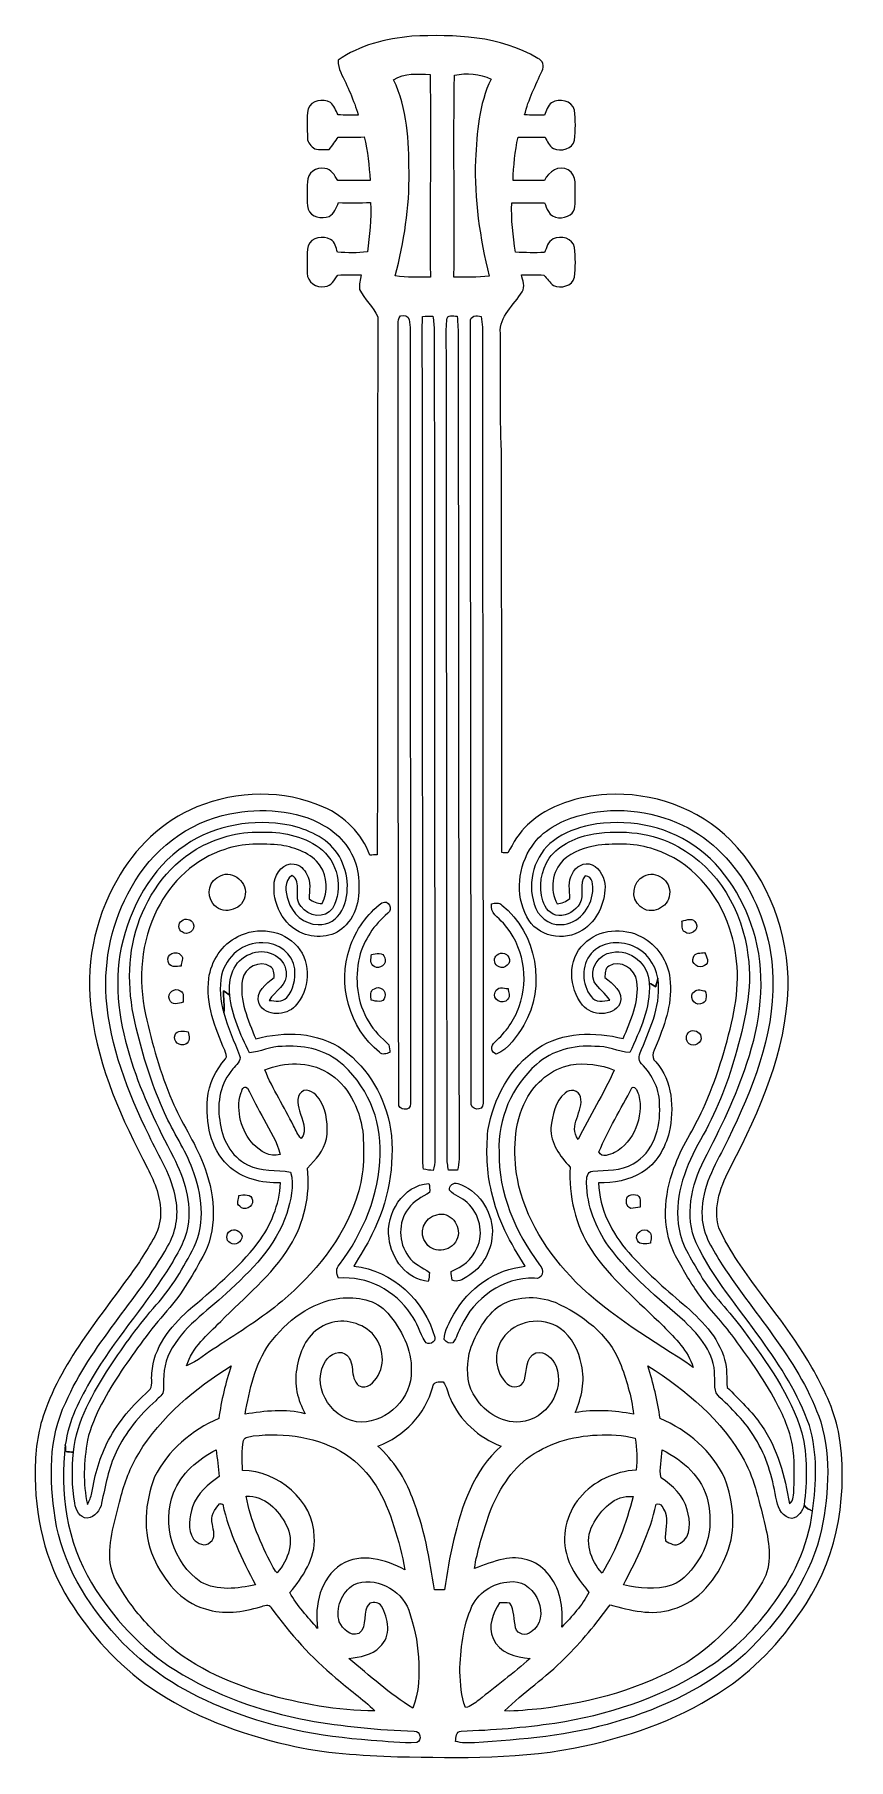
# Model space of a CAD drawing. Header units: centimetres. Extents: x -6.9 to 5.1, y -12.4 to 12.9.
import ezdxf

# ---------------------------------------------------------------- set-up
doc = ezdxf.new("R2010")
doc.units = ezdxf.units.CM
doc.header["$MEASUREMENT"] = 0
doc.layers.add('Camada 1', color=7, linetype='Continuous')

msp = doc.modelspace()

# ---------------------------------------------------------------- linework, layer by layer
at = {"layer": 'Camada 1', "color": 156}
for points, knots in [([(-2.42217, 12.52721), (-2.10889, 12.75333), (-1.71908, 12.84188), (-1.34126, 12.88069), (-1.34126, 12.88069), (-0.71649, 12.90538), (-0.04444, 12.88986), (0.50587, 12.55578), (0.50587, 12.55578), (0.57996, 12.52756), (0.60749, 12.44078), (0.56832, 12.37199), (0.56832, 12.37199), (0.47483, 12.16103), (0.36688, 11.95359), (0.31362, 11.72711), (0.31362, 11.72711), (0.41063, 11.72428), (0.50799, 11.72393), (0.60571, 11.72322), (0.60571, 11.72322), (0.63429, 11.78602), (0.64769, 11.86469), (0.70943, 11.90561), (0.70943, 11.90561), (0.82232, 11.97476), (1.00858, 11.93807), (1.04527, 11.79802), (1.04527, 11.79802), (1.0615, 11.65232), (1.06115, 11.50344), (1.04634, 11.3574), (1.04634, 11.3574), (1.0174, 11.22475), (0.84666, 11.18418), (0.73589, 11.23428), (0.73589, 11.23428), (0.6738, 11.27097), (0.64593, 11.33976), (0.61489, 11.40044), (0.61489, 11.40044), (0.48224, 11.40149), (0.3496, 11.40079), (0.21731, 11.40149), (0.21731, 11.40149), (0.17003, 11.19335), (0.15029, 10.98063), (0.14393, 10.7679), (0.14393, 10.7679), (0.29739, 10.76261), (0.45086, 10.76438), (0.60466, 10.76508), (0.60466, 10.76508), (0.6664, 10.89455), (0.81316, 10.99968), (0.95391, 10.9203), (0.95391, 10.9203), (1.09007, 10.83882), (1.04987, 10.66595), (1.05587, 10.53401), (1.05587, 10.53401), (1.05268, 10.44124), (1.06997, 10.32341), (0.98036, 10.26414), (0.98036, 10.26414), (0.88935, 10.19605), (0.71861, 10.19852), (0.66216, 10.31105), (0.66216, 10.31105), (0.63958, 10.35233), (0.6223, 10.39608), (0.60359, 10.43912), (0.60359, 10.43912), (0.4445, 10.43876), (0.28504, 10.43876), (0.12593, 10.43771), (0.12593, 10.43771), (0.11289, 10.19463), (0.14288, 9.95369), (0.17992, 9.71416), (0.17992, 9.71416), (0.32173, 9.70463), (0.46355, 9.7071), (0.60537, 9.70851), (0.60537, 9.70851), (0.6357, 9.78083), (0.65405, 9.87149), (0.73201, 9.90889), (0.73201, 9.90889), (0.84596, 9.96146), (1.022, 9.92265), (1.04634, 9.78259), (1.04634, 9.78259), (1.06115, 9.6383), (1.06221, 9.49085), (1.04493, 9.34692), (1.04493, 9.34692), (1.01318, 9.21462), (0.84703, 9.18111), (0.73447, 9.2245), (0.73447, 9.2245), (0.68226, 9.2693), (0.64452, 9.32751), (0.59725, 9.37655), (0.59725, 9.37655), (0.48823, 9.39101), (0.37818, 9.38149), (0.26916, 9.38219), (0.26916, 9.38219), (0.27798, 9.30211), (0.33055, 9.21004), (0.27517, 9.13596), (0.27517, 9.13596), (0.15945, 8.93805), (-0.05927, 8.77682), (-0.04302, 8.52494), (-0.04302, 8.52494), (-0.03491, 7.9485), (-0.05537, 7.37136), (-0.02538, 6.79562), (-0.02538, 6.79562), (-0.02292, 4.83524), (-0.02363, 2.87486), (-0.01905, 0.91446), (-0.01905, 0.91446), (0.00282, 0.91305), (0.04621, 0.91024), (0.06809, 0.90917), (0.06809, 0.90917), (0.14781, 1.05805), (0.23142, 1.20904), (0.35772, 1.32405), (0.35772, 1.32405), (0.66852, 1.61614), (1.10243, 1.73961), (1.51977, 1.76573), (1.51977, 1.76573), (2.18193, 1.80488), (2.86315, 1.56851), (3.33304, 1.09474), (3.33304, 1.09474), (3.89361, 0.52677), (4.19169, -0.2772), (4.17865, -1.07132), (4.17865, -1.07132), (4.14619, -1.99912), (3.76449, -2.86659), (3.34327, -3.67798), (3.34327, -3.67798), (3.19687, -3.95138), (3.07021, -4.27207), (3.16371, -4.58392), (3.16371, -4.58392), (3.23427, -4.75994), (3.34186, -4.91835), (3.44063, -5.07956), (3.44063, -5.07956), (3.79482, -5.60274), (4.21464, -6.0811), (4.5279, -6.63144), (4.5279, -6.63144), (4.69159, -6.92848), (4.84823, -7.23645), (4.91737, -7.57159), (4.91737, -7.57159), (5.06377, -8.43061), (4.9223, -9.35948), (4.44076, -10.09607), (4.44076, -10.09607), (4.13173, -10.57303), (3.7465, -11.00871), (3.27306, -11.32797), (3.27306, -11.32797), (2.65219, -11.75624), (1.9304, -12.01625), (1.19768, -12.17746), (1.19768, -12.17746), (0.29632, -12.37748), (-0.63253, -12.35207), (-1.54939, -12.33656), (-1.54939, -12.33656), (-2.08808, -12.3154), (-2.63065, -12.29316), (-3.15629, -12.16228), (-3.15629, -12.16228), (-3.86785, -12.00037), (-4.5674, -11.74285), (-5.16995, -11.3248), (-5.16995, -11.3248), (-5.65643, -10.99388), (-6.0526, -10.54304), (-6.36481, -10.04739), (-6.36481, -10.04739), (-6.7257, -9.47871), (-6.87563, -8.79538), (-6.86469, -8.12687), (-6.86469, -8.12687), (-6.86681, -7.82419), (-6.81743, -7.52043), (-6.71123, -7.23645), (-6.71123, -7.23645), (-6.40679, -6.42894), (-5.81659, -5.78371), (-5.3361, -5.08098), (-5.3361, -5.08098), (-5.20876, -4.86402), (-5.02671, -4.65306), (-5.02708, -4.38848), (-5.02708, -4.38848), (-5.01685, -4.14894), (-5.10928, -3.92105), (-5.21757, -3.71255), (-5.21757, -3.71255), (-5.59152, -2.99712), (-5.93512, -2.2457), (-6.03919, -1.43749), (-6.03919, -1.43749), (-6.13796, -0.77285), (-6.00216, -0.07682), (-5.66912, 0.50631), (-5.66912, 0.50631), (-5.40843, 0.98009), (-4.99816, 1.37519), (-4.49579, 1.58369), (-4.49579, 1.58369), (-3.90701, 1.8204), (-3.21873, 1.84298), (-2.63418, 1.58052), (-2.63418, 1.58052), (-2.32692, 1.4454), (-2.07398, 1.19388), (-1.95684, 0.87708), (-1.95684, 0.87708), (-1.92086, 0.87918), (-1.88453, 0.88096), (-1.8482, 0.88308), (-1.8482, 0.88308), (-1.84148, 3.51056), (-1.84608, 6.1384), (-1.84043, 8.76588), (-1.84043, 8.76588), (-1.90358, 8.91511), (-2.03834, 9.02306), (-2.10677, 9.17017), (-2.10677, 9.17017), (-2.11525, 9.24143), (-2.09515, 9.31235), (-2.08526, 9.38219), (-2.08526, 9.38219), (-2.19957, 9.3829), (-2.31352, 9.38325), (-2.42746, 9.38008), (-2.42746, 9.38008), (-2.47438, 9.30987), (-2.52199, 9.21568), (-2.61725, 9.21039), (-2.61725, 9.21039), (-2.73826, 9.18252), (-2.87796, 9.27848), (-2.87372, 9.40689), (-2.87372, 9.40689), (-2.87477, 9.54024), (-2.88571, 9.675), (-2.86349, 9.80694), (-2.86349, 9.80694), (-2.81303, 9.93676), (-2.64442, 9.96039), (-2.53259, 9.90078), (-2.53259, 9.90078), (-2.46591, 9.86162), (-2.45109, 9.78224), (-2.43134, 9.71416), (-2.43134, 9.71416), (-2.28564, 9.70499), (-2.13888, 9.70181), (-1.99354, 9.71804), (-1.99354, 9.71804), (-1.95721, 9.95863), (-1.9364, 10.20099), (-1.94522, 10.4444), (-1.94522, 10.4444), (-2.10185, 10.43629), (-2.25882, 10.43806), (-2.41545, 10.44158), (-2.41545, 10.44158), (-2.45073, 10.36786), (-2.47719, 10.27966), (-2.55376, 10.23733), (-2.55376, 10.23733), (-2.66876, 10.20029), (-2.8134, 10.22286), (-2.86385, 10.34598), (-2.86385, 10.34598), (-2.88536, 10.47757), (-2.87584, 10.61268), (-2.87336, 10.74532), (-2.87336, 10.74532), (-2.87725, 10.87409), (-2.73897, 10.96969), (-2.61725, 10.94147), (-2.61725, 10.94147), (-2.51989, 10.93618), (-2.47402, 10.83882), (-2.42817, 10.76719), (-2.42817, 10.76719), (-2.27012, 10.76261), (-2.11208, 10.76367), (-1.95403, 10.76649), (-1.95403, 10.76649), (-1.96496, 10.98027), (-1.98578, 11.19547), (-2.04082, 11.40326), (-2.04082, 11.40326), (-2.1678, 11.40044), (-2.29481, 11.40114), (-2.42147, 11.4029), (-2.42147, 11.4029), (-2.46167, 11.34011), (-2.50472, 11.27908), (-2.55198, 11.22157), (-2.55198, 11.22157), (-2.6229, 11.22052), (-2.69487, 11.21205), (-2.76401, 11.23004), (-2.76401, 11.23004), (-2.8141, 11.2692), (-2.87231, 11.31788), (-2.87126, 11.38738), (-2.87126, 11.38738), (-2.87584, 11.5292), (-2.88819, 11.67384), (-2.86137, 11.81389), (-2.86137, 11.81389), (-2.81233, 11.94371), (-2.64617, 11.96876), (-2.53434, 11.91055), (-2.53434, 11.91055), (-2.47967, 11.86292), (-2.45955, 11.7899), (-2.42252, 11.72993), (-2.42252, 11.72993), (-2.32445, 11.71758), (-2.22532, 11.72499), (-2.12653, 11.72499), (-2.12653, 11.72499), (-2.19004, 11.94195), (-2.28353, 12.14832), (-2.38478, 12.3494), (-2.38478, 12.3494), (-2.41616, 12.40374), (-2.41828, 12.46653), (-2.42217, 12.52721)], [0, 0, 0, 0, 0.01123596, 0.01123596, 0.01123596, 0.01123596, 0.02247191, 0.02247191, 0.02247191, 0.02247191, 0.03370787, 0.03370787, 0.03370787, 0.03370787, 0.04494382, 0.04494382, 0.04494382, 0.04494382, 0.05617978, 0.05617978, 0.05617978, 0.05617978, 0.06741573, 0.06741573, 0.06741573, 0.06741573, 0.07865169, 0.07865169, 0.07865169, 0.07865169, 0.08988764, 0.08988764, 0.08988764, 0.08988764, 0.1011236, 0.1011236, 0.1011236, 0.1011236, 0.11235955, 0.11235955, 0.11235955, 0.11235955, 0.12359551, 0.12359551, 0.12359551, 0.12359551, 0.13483146, 0.13483146, 0.13483146, 0.13483146, 0.14606742, 0.14606742, 0.14606742, 0.14606742, 0.15730337, 0.15730337, 0.15730337, 0.15730337, 0.16853933, 0.16853933, 0.16853933, 0.16853933, 0.17977528, 0.17977528, 0.17977528, 0.17977528, 0.19101124, 0.19101124, 0.19101124, 0.19101124, 0.20224719, 0.20224719, 0.20224719, 0.20224719, 0.21348315, 0.21348315, 0.21348315, 0.21348315, 0.2247191, 0.2247191, 0.2247191, 0.2247191, 0.23595506, 0.23595506, 0.23595506, 0.23595506, 0.24719101, 0.24719101, 0.24719101, 0.24719101, 0.25842697, 0.25842697, 0.25842697, 0.25842697, 0.26966292, 0.26966292, 0.26966292, 0.26966292, 0.28089888, 0.28089888, 0.28089888, 0.28089888, 0.29213483, 0.29213483, 0.29213483, 0.29213483, 0.30337079, 0.30337079, 0.30337079, 0.30337079, 0.31460674, 0.31460674, 0.31460674, 0.31460674, 0.3258427, 0.3258427, 0.3258427, 0.3258427, 0.33707865, 0.33707865, 0.33707865, 0.33707865, 0.34831461, 0.34831461, 0.34831461, 0.34831461, 0.35955056, 0.35955056, 0.35955056, 0.35955056, 0.37078652, 0.37078652, 0.37078652, 0.37078652, 0.38202247, 0.38202247, 0.38202247, 0.38202247, 0.39325843, 0.39325843, 0.39325843, 0.39325843, 0.40449438, 0.40449438, 0.40449438, 0.40449438, 0.41573034, 0.41573034, 0.41573034, 0.41573034, 0.42696629, 0.42696629, 0.42696629, 0.42696629, 0.43820225, 0.43820225, 0.43820225, 0.43820225, 0.4494382, 0.4494382, 0.4494382, 0.4494382, 0.46067416, 0.46067416, 0.46067416, 0.46067416, 0.47191011, 0.47191011, 0.47191011, 0.47191011, 0.48314607, 0.48314607, 0.48314607, 0.48314607, 0.49438202, 0.49438202, 0.49438202, 0.49438202, 0.50561798, 0.50561798, 0.50561798, 0.50561798, 0.51685393, 0.51685393, 0.51685393, 0.51685393, 0.52808989, 0.52808989, 0.52808989, 0.52808989, 0.53932584, 0.53932584, 0.53932584, 0.53932584, 0.5505618, 0.5505618, 0.5505618, 0.5505618, 0.56179775, 0.56179775, 0.56179775, 0.56179775, 0.57303371, 0.57303371, 0.57303371, 0.57303371, 0.58426966, 0.58426966, 0.58426966, 0.58426966, 0.59550562, 0.59550562, 0.59550562, 0.59550562, 0.60674157, 0.60674157, 0.60674157, 0.60674157, 0.61797753, 0.61797753, 0.61797753, 0.61797753, 0.62921348, 0.62921348, 0.62921348, 0.62921348, 0.64044944, 0.64044944, 0.64044944, 0.64044944, 0.65168539, 0.65168539, 0.65168539, 0.65168539, 0.66292135, 0.66292135, 0.66292135, 0.66292135, 0.6741573, 0.6741573, 0.6741573, 0.6741573, 0.68539326, 0.68539326, 0.68539326, 0.68539326, 0.69662921, 0.69662921, 0.69662921, 0.69662921, 0.70786517, 0.70786517, 0.70786517, 0.70786517, 0.71910112, 0.71910112, 0.71910112, 0.71910112, 0.73033708, 0.73033708, 0.73033708, 0.73033708, 0.74157303, 0.74157303, 0.74157303, 0.74157303, 0.75280899, 0.75280899, 0.75280899, 0.75280899, 0.76404494, 0.76404494, 0.76404494, 0.76404494, 0.7752809, 0.7752809, 0.7752809, 0.7752809, 0.78651685, 0.78651685, 0.78651685, 0.78651685, 0.79775281, 0.79775281, 0.79775281, 0.79775281, 0.80898876, 0.80898876, 0.80898876, 0.80898876, 0.82022472, 0.82022472, 0.82022472, 0.82022472, 0.83146067, 0.83146067, 0.83146067, 0.83146067, 0.84269663, 0.84269663, 0.84269663, 0.84269663, 0.85393258, 0.85393258, 0.85393258, 0.85393258, 0.86516854, 0.86516854, 0.86516854, 0.86516854, 0.87640449, 0.87640449, 0.87640449, 0.87640449, 0.88764045, 0.88764045, 0.88764045, 0.88764045, 0.8988764, 0.8988764, 0.8988764, 0.8988764, 0.91011236, 0.91011236, 0.91011236, 0.91011236, 0.92134831, 0.92134831, 0.92134831, 0.92134831, 0.93258427, 0.93258427, 0.93258427, 0.93258427, 0.94382022, 0.94382022, 0.94382022, 0.94382022, 0.95505618, 0.95505618, 0.95505618, 0.95505618, 0.96629213, 0.96629213, 0.96629213, 0.96629213, 0.97752809, 0.97752809, 0.97752809, 0.97752809, 1, 1, 1, 1]), ([(-1.6076, 12.24111), (-1.6076, 12.24111), (-1.6076, 12.24111), (-1.6076, 12.24111), (-1.6076, 12.24111), (-1.40723, 11.82236), (-1.38499, 11.34434), (-1.38219, 10.8875), (-1.38219, 10.8875), (-1.37337, 10.37455), (-1.45625, 9.86479), (-1.58326, 9.36914), (-1.58326, 9.36914), (-1.41427, 9.33351), (-1.24071, 9.35538), (-1.06927, 9.34692), (-1.06927, 9.34692), (-1.07738, 10.33751), (-1.06115, 11.32847), (-1.0728, 12.31907), (-1.0728, 12.31907), (-1.25341, 12.32718), (-1.44955, 12.34905), (-1.6076, 12.24111)], [0, 0, 0, 0, 0.14285714, 0.14285714, 0.14285714, 0.14285714, 0.28571429, 0.28571429, 0.28571429, 0.28571429, 0.42857143, 0.42857143, 0.42857143, 0.42857143, 0.57142857, 0.57142857, 0.57142857, 0.57142857, 0.71428571, 0.71428571, 0.71428571, 0.71428571, 1, 1, 1, 1]), ([(-0.71542, 12.31096), (-0.71542, 12.31096), (-0.71542, 12.31096), (-0.71542, 12.31096), (-0.71542, 12.31096), (-0.73377, 11.32389), (-0.71225, 10.3354), (-0.72283, 9.34797), (-0.72283, 9.34797), (-0.55138, 9.35256), (-0.37853, 9.3381), (-0.20813, 9.36526), (-0.20813, 9.36526), (-0.34288, 9.92123), (-0.42969, 10.49203), (-0.4071, 11.06565), (-0.4071, 11.06565), (-0.3891, 11.46781), (-0.35701, 11.88409), (-0.17955, 12.25204), (-0.17955, 12.25204), (-0.345, 12.33424), (-0.53621, 12.34271), (-0.71542, 12.31096)], [0, 0, 0, 0, 0.14285714, 0.14285714, 0.14285714, 0.14285714, 0.28571429, 0.28571429, 0.28571429, 0.28571429, 0.42857143, 0.42857143, 0.42857143, 0.42857143, 0.57142857, 0.57142857, 0.57142857, 0.57142857, 0.71428571, 0.71428571, 0.71428571, 0.71428571, 1, 1, 1, 1]), ([(-1.50953, 8.78036), (-1.50953, 8.78036), (-1.50953, 8.78036), (-1.50953, 8.78036), (-1.50953, 8.78036), (-1.53634, 8.74614), (-1.54763, 8.70733), (-1.54374, 8.66358), (-1.54374, 8.66358), (-1.54094, 4.85675), (-1.54162, 1.04994), (-1.53175, -2.75688), (-1.53175, -2.75688), (-1.55575, -2.86978), (-1.34901, -2.88211), (-1.36243, -2.76429), (-1.36243, -2.76429), (-1.35854, 0.96316), (-1.36771, 4.6906), (-1.36735, 8.41805), (-1.36735, 8.41805), (-1.36947, 8.52106), (-1.3596, 8.62584), (-1.38112, 8.72744), (-1.38112, 8.72744), (-1.38923, 8.79164), (-1.4619, 8.79129), (-1.50953, 8.78036)], [0, 0, 0, 0, 0.125, 0.125, 0.125, 0.125, 0.25, 0.25, 0.25, 0.25, 0.375, 0.375, 0.375, 0.375, 0.5, 0.5, 0.5, 0.5, 0.625, 0.625, 0.625, 0.625, 0.75, 0.75, 0.75, 0.75, 1, 1, 1, 1]), ([(-1.18321, 8.77295), (-1.18321, 8.77295), (-1.18321, 8.77295), (-1.18321, 8.77295), (-1.18321, 8.77295), (-1.19167, 8.58421), (-1.18709, 8.39513), (-1.18709, 8.20639), (-1.18709, 8.20639), (-1.18533, 4.26656), (-1.17934, 0.32674), (-1.17968, -3.61307), (-1.17968, -3.61307), (-1.17968, -3.65047), (-1.17581, -3.6875), (-1.16804, -3.7242), (-1.16804, -3.7242), (-1.12253, -3.73584), (-1.0756, -3.74042), (-1.0287, -3.74678), (-1.0287, -3.74678), (-1.01528, -3.69103), (-1.00295, -3.63495), (-1.00329, -3.5778), (-1.00329, -3.5778), (-1.00646, 0.4682), (-1.00894, 4.51386), (-1.01211, 8.55987), (-1.01211, 8.55987), (-1.01246, 8.63254), (-1.02305, 8.70415), (-1.03258, 8.77577), (-1.03258, 8.77577), (-1.08301, 8.77718), (-1.13312, 8.77612), (-1.18321, 8.77295)], [0, 0, 0, 0, 0.1, 0.1, 0.1, 0.1, 0.2, 0.2, 0.2, 0.2, 0.3, 0.3, 0.3, 0.3, 0.4, 0.4, 0.4, 0.4, 0.5, 0.5, 0.5, 0.5, 0.6, 0.6, 0.6, 0.6, 0.7, 0.7, 0.7, 0.7, 0.8, 0.8, 0.8, 0.8, 1, 1, 1, 1]), ([(-0.82973, 8.72391), (-0.82973, 8.72391), (-0.82973, 8.72391), (-0.82973, 8.72391), (-0.82973, 8.72391), (-0.84349, 8.51648), (-0.83149, 8.30834), (-0.83361, 8.10055), (-0.83361, 8.10055), (-0.83255, 4.22), (-0.82515, 0.3391), (-0.82408, -3.54145), (-0.82408, -3.54145), (-0.82479, -3.60813), (-0.81597, -3.67481), (-0.8022, -3.74042), (-0.8022, -3.74042), (-0.75952, -3.74008), (-0.71649, -3.74008), (-0.67344, -3.74042), (-0.67344, -3.74042), (-0.65933, -3.6868), (-0.64698, -3.63247), (-0.64769, -3.57709), (-0.64769, -3.57709), (-0.65475, 0.43292), (-0.65722, 4.44295), (-0.6618, 8.45333), (-0.6618, 8.45333), (-0.66038, 8.56093), (-0.66392, 8.66887), (-0.67732, 8.77577), (-0.67732, 8.77577), (-0.7306, 8.7793), (-0.82444, 8.8054), (-0.82973, 8.72391)], [0, 0, 0, 0, 0.1, 0.1, 0.1, 0.1, 0.2, 0.2, 0.2, 0.2, 0.3, 0.3, 0.3, 0.3, 0.4, 0.4, 0.4, 0.4, 0.5, 0.5, 0.5, 0.5, 0.6, 0.6, 0.6, 0.6, 0.7, 0.7, 0.7, 0.7, 0.8, 0.8, 0.8, 0.8, 1, 1, 1, 1]), ([(-0.47978, 8.69428), (-0.47978, 8.69428), (-0.47978, 8.69428), (-0.47978, 8.69428), (-0.47978, 8.69428), (-0.48119, 4.8864), (-0.47271, 1.07781), (-0.47059, -2.73042), (-0.47059, -2.73042), (-0.50729, -2.86306), (-0.28468, -2.892), (-0.29703, -2.75759), (-0.29703, -2.75759), (-0.2942, 0.97902), (-0.30514, 4.716), (-0.3048, 8.45298), (-0.3048, 8.45298), (-0.30339, 8.56022), (-0.3048, 8.66747), (-0.32315, 8.7733), (-0.32315, 8.7733), (-0.38734, 8.79341), (-0.49072, 8.78564), (-0.47978, 8.69428)], [0, 0, 0, 0, 0.14285714, 0.14285714, 0.14285714, 0.14285714, 0.28571429, 0.28571429, 0.28571429, 0.28571429, 0.42857143, 0.42857143, 0.42857143, 0.42857143, 0.57142857, 0.57142857, 0.57142857, 0.57142857, 0.71428571, 0.71428571, 0.71428571, 0.71428571, 1, 1, 1, 1]), ([(-4.01107, 1.48244), (-4.01107, 1.48244), (-4.01107, 1.48244), (-4.01107, 1.48244), (-4.01107, 1.48244), (-4.62492, 1.36355), (-5.15901, 0.94552), (-5.45641, 0.40013), (-5.45641, 0.40013), (-5.73722, -0.08493), (-5.8621, -0.65468), (-5.82295, -1.21277), (-5.82295, -1.21277), (-5.77074, -1.92398), (-5.50474, -2.59777), (-5.19465, -3.23277), (-5.19465, -3.23277), (-5.04825, -3.53935), (-4.85457, -3.8332), (-4.80236, -4.1754), (-4.80236, -4.1754), (-4.75543, -4.40824), (-4.80342, -4.65482), (-4.92371, -4.85837), (-4.92371, -4.85837), (-5.36857, -5.6546), (-6.04872, -6.30159), (-6.41738, -7.14367), (-6.41738, -7.14367), (-6.67349, -7.66719), (-6.65656, -8.27361), (-6.57224, -8.8363), (-6.57224, -8.8363), (-6.47559, -9.50093), (-6.10799, -10.09219), (-5.66242, -10.58114), (-5.66242, -10.58114), (-5.25003, -11.03975), (-4.71487, -11.37312), (-4.14796, -11.60702), (-4.14796, -11.60702), (-3.44699, -11.89948), (-2.69275, -12.04446), (-1.93781, -12.09702), (-1.93781, -12.09702), (-1.7145, -12.10937), (-1.49119, -12.14713), (-1.26717, -12.13054), (-1.26717, -12.13054), (-1.1885, -12.09243), (-1.2132, -11.95768), (-1.30457, -11.96333), (-1.30457, -11.96333), (-1.82879, -11.94428), (-2.35232, -11.89312), (-2.86914, -11.80317), (-2.86914, -11.80317), (-3.55035, -11.67017), (-4.21993, -11.44016), (-4.80942, -11.06904), (-4.80942, -11.06904), (-5.316, -10.75154), (-5.7284, -10.2975), (-6.03815, -9.78951), (-6.03815, -9.78951), (-6.40467, -9.18908), (-6.50838, -8.45566), (-6.42338, -7.76562), (-6.42338, -7.76562), (-6.42196, -7.79067), (-6.41914, -7.84041), (-6.41772, -7.8651), (-6.41772, -7.8651), (-6.37962, -7.86758), (-6.34188, -7.87075), (-6.30378, -7.87392), (-6.30378, -7.87392), (-6.32741, -8.12263), (-6.32777, -8.37521), (-6.28614, -8.62216), (-6.28614, -8.62216), (-6.27097, -8.72129), (-6.21276, -8.83277), (-6.10093, -8.8423), (-6.10093, -8.8423), (-5.99157, -8.8243), (-5.9069, -8.72553), (-5.89031, -8.61828), (-5.89031, -8.61828), (-5.8381, -8.365), (-5.78872, -8.10817), (-5.67935, -7.8725), (-5.67935, -7.8725), (-5.54355, -7.58217), (-5.33576, -7.331), (-5.09763, -7.11898), (-5.09763, -7.11898), (-5.05354, -7.071), (-4.98157, -7.03149), (-4.98474, -6.9574), (-4.98474, -6.9574), (-4.98262, -6.77149), (-4.98298, -6.57675), (-4.89091, -6.40884), (-4.89091, -6.40884), (-4.70534, -6.04512), (-4.35363, -5.81582), (-4.06188, -5.54558), (-4.06188, -5.54558), (-3.70099, -5.21504), (-3.33162, -4.85379), (-3.1757, -4.37719), (-3.1757, -4.37719), (-3.11891, -4.18069), (-3.0621, -3.97009), (-3.11891, -3.76688), (-3.11891, -3.76688), (-3.3288, -3.72773), (-3.55564, -3.76759), (-3.74931, -3.65929), (-3.74931, -3.65929), (-3.99979, -3.54216), (-4.12925, -3.27017), (-4.1589, -3.00665), (-4.1589, -3.00665), (-4.20088, -2.74453), (-4.1476, -2.45666), (-3.96487, -2.25629), (-3.96487, -2.25629), (-3.92287, -2.19702), (-3.83468, -2.14305), (-3.86749, -2.05944), (-3.86749, -2.05944), (-3.94475, -1.8513), (-4.04424, -1.65058), (-4.09787, -1.43396), (-4.09787, -1.43396), (-4.0901, -1.32531), (-4.10174, -1.21735), (-4.10386, -1.1094), (-4.10386, -1.1094), (-4.0728, -1.13093), (-4.04106, -1.15316), (-4.00967, -1.17538), (-4.00967, -1.17538), (-3.98039, -1.47312), (-3.85339, -1.75251), (-3.72426, -2.01922), (-3.72426, -2.01922), (-3.56059, -2.00794), (-3.411, -1.92256), (-3.24519, -1.92644), (-3.24519, -1.92644), (-2.9538, -1.90351), (-2.64617, -1.96172), (-2.41194, -2.14481), (-2.41194, -2.14481), (-2.01046, -2.47008), (-1.77975, -2.99254), (-1.80657, -3.50829), (-1.80657, -3.50829), (-1.81609, -4.09497), (-2.05246, -4.65835), (-2.40242, -5.12225), (-2.40242, -5.12225), (-2.46097, -5.1794), (-2.44474, -5.2549), (-2.41864, -5.32334), (-2.41864, -5.32334), (-1.99884, -5.28382), (-1.58291, -5.50255), (-1.35502, -5.8525), (-1.35502, -5.8525), (-1.26259, -5.97315), (-1.22307, -6.12238), (-1.14723, -6.25185), (-1.14723, -6.25185), (-1.11159, -6.32099), (-0.97859, -6.26066), (-1.004, -6.18728), (-1.004, -6.18728), (-1.15217, -5.65178), (-1.62594, -5.20304), (-2.18968, -5.14836), (-2.18968, -5.14836), (-2.10748, -4.99032), (-2.00165, -4.84604), (-1.92617, -4.68446), (-1.92617, -4.68446), (-1.68733, -4.20997), (-1.58467, -3.66599), (-1.65206, -3.13788), (-1.65206, -3.13788), (-1.7272, -2.6828), (-1.97343, -2.24993), (-2.34702, -1.97477), (-2.34702, -1.97477), (-2.71638, -1.71443), (-3.2071, -1.69643), (-3.63078, -1.81637), (-3.63078, -1.81637), (-3.74015, -1.53944), (-3.87984, -1.25017), (-3.82481, -0.94395), (-3.82481, -0.94395), (-3.79199, -0.77109), (-3.57046, -0.6515), (-3.417, -0.75311), (-3.417, -0.75311), (-3.35879, -0.78627), (-3.36515, -0.85717), (-3.35774, -0.91467), (-3.35774, -0.91467), (-3.47944, -1.00605), (-3.64101, -1.12845), (-3.57998, -1.30379), (-3.57998, -1.30379), (-3.48014, -1.49394), (-3.18593, -1.47911), (-3.05082, -1.33519), (-3.05082, -1.33519), (-2.83986, -1.10129), (-2.8074, -0.70512), (-3.01978, -0.461), (-3.01978, -0.461), (-3.22684, -0.21194), (-3.61209, -0.16891), (-3.89078, -0.31565), (-3.89078, -0.31565), (-4.12572, -0.43172), (-4.28766, -0.67408), (-4.3187, -0.93231), (-4.3187, -0.93231), (-4.36455, -1.29955), (-4.22733, -1.65269), (-4.08552, -1.98323), (-4.08552, -1.98323), (-4.07458, -2.0217), (-4.0393, -2.07143), (-4.07634, -2.10707), (-4.07634, -2.10707), (-4.21286, -2.27393), (-4.32505, -2.47219), (-4.33739, -2.69198), (-4.33739, -2.69198), (-4.36808, -3.03557), (-4.29682, -3.41868), (-4.04071, -3.66775), (-4.04071, -3.66775), (-3.8368, -3.86672), (-3.54224, -3.93092), (-3.26565, -3.92634), (-3.26565, -3.92634), (-3.284, -4.24595), (-3.40783, -4.55288), (-3.59974, -4.80723), (-3.59974, -4.80723), (-3.89078, -5.18469), (-4.26332, -5.48633), (-4.61926, -5.79888), (-4.61926, -5.79888), (-4.88526, -6.03735), (-5.13255, -6.34287), (-5.15267, -6.71469), (-5.15267, -6.71469), (-5.16995, -6.80148), (-5.1255, -6.91366), (-5.20593, -6.97752), (-5.20593, -6.97752), (-5.43489, -7.18566), (-5.64337, -7.42201), (-5.78872, -7.69718), (-5.78872, -7.69718), (-5.91714, -7.93706), (-5.98803, -8.20272), (-6.03603, -8.46906), (-6.03603, -8.46906), (-6.04519, -8.52904), (-6.06812, -8.58583), (-6.09776, -8.63874), (-6.09776, -8.63874), (-6.17149, -8.33077), (-6.14997, -8.00798), (-6.10022, -7.69823), (-6.10022, -7.69823), (-6.00745, -7.32993), (-5.80848, -6.99903), (-5.60175, -6.68436), (-5.60175, -6.68436), (-5.39362, -6.37921), (-5.17877, -6.07794), (-4.93289, -5.80205), (-4.93289, -5.80205), (-4.7057, -5.54806), (-4.53707, -5.24961), (-4.37832, -4.95046), (-4.37832, -4.95046), (-4.18076, -4.53841), (-4.23615, -4.05405), (-4.40265, -3.64165), (-4.40265, -3.64165), (-4.52542, -3.32096), (-4.72544, -3.03805), (-4.85634, -2.72124), (-4.85634, -2.72124), (-5.02813, -2.3152), (-5.15231, -1.89011), (-5.24686, -1.46006), (-5.24686, -1.46006), (-5.35693, -0.94431), (-5.31812, -0.38657), (-5.074, 0.0865), (-5.074, 0.0865), (-4.87221, 0.48971), (-4.51801, 0.82556), (-4.0834, 0.96209), (-4.0834, 0.96209), (-3.81881, 1.05452), (-3.53272, 1.04816), (-3.2572, 1.02383), (-3.2572, 1.02383), (-3.04482, 0.98292), (-2.81374, 0.90883), (-2.68357, 0.72291), (-2.68357, 0.72291), (-2.5781, 0.55817), (-2.5675, 0.34156), (-2.65747, 0.16764), (-2.65747, 0.16764), (-2.72696, 0.17187), (-2.79188, 0.19516), (-2.84585, 0.2389), (-2.84585, 0.2389), (-2.84551, 0.35779), (-2.81798, 0.48584), (-2.87937, 0.59521), (-2.87937, 0.59521), (-2.91711, 0.66681), (-2.98131, 0.73843), (-3.06599, 0.74689), (-3.06599, 0.74689), (-3.22085, 0.77513), (-3.33587, 0.61884), (-3.35774, 0.48196), (-3.35774, 0.48196), (-3.39441, 0.17857), (-3.23179, -0.15619), (-2.9397, -0.27156), (-2.9397, -0.27156), (-2.72767, -0.35553), (-2.45568, -0.32342), (-2.30292, -0.14245), (-2.30292, -0.14245), (-2.1029, 0.06709), (-2.09832, 0.38001), (-2.13606, 0.64988), (-2.13606, 0.64988), (-2.19251, 0.92717), (-2.37842, 1.17129), (-2.62466, 1.30923), (-2.62466, 1.30923), (-3.04058, 1.55017), (-3.54858, 1.57063), (-4.01107, 1.48244)], [0, 0, 0, 0, 0.01086957, 0.01086957, 0.01086957, 0.01086957, 0.02173913, 0.02173913, 0.02173913, 0.02173913, 0.0326087, 0.0326087, 0.0326087, 0.0326087, 0.04347826, 0.04347826, 0.04347826, 0.04347826, 0.05434783, 0.05434783, 0.05434783, 0.05434783, 0.06521739, 0.06521739, 0.06521739, 0.06521739, 0.07608696, 0.07608696, 0.07608696, 0.07608696, 0.08695652, 0.08695652, 0.08695652, 0.08695652, 0.09782609, 0.09782609, 0.09782609, 0.09782609, 0.10869565, 0.10869565, 0.10869565, 0.10869565, 0.11956522, 0.11956522, 0.11956522, 0.11956522, 0.13043478, 0.13043478, 0.13043478, 0.13043478, 0.14130435, 0.14130435, 0.14130435, 0.14130435, 0.15217391, 0.15217391, 0.15217391, 0.15217391, 0.16304348, 0.16304348, 0.16304348, 0.16304348, 0.17391304, 0.17391304, 0.17391304, 0.17391304, 0.18478261, 0.18478261, 0.18478261, 0.18478261, 0.19565217, 0.19565217, 0.19565217, 0.19565217, 0.20652174, 0.20652174, 0.20652174, 0.20652174, 0.2173913, 0.2173913, 0.2173913, 0.2173913, 0.22826087, 0.22826087, 0.22826087, 0.22826087, 0.23913043, 0.23913043, 0.23913043, 0.23913043, 0.25, 0.25, 0.25, 0.25, 0.26086957, 0.26086957, 0.26086957, 0.26086957, 0.27173913, 0.27173913, 0.27173913, 0.27173913, 0.2826087, 0.2826087, 0.2826087, 0.2826087, 0.29347826, 0.29347826, 0.29347826, 0.29347826, 0.30434783, 0.30434783, 0.30434783, 0.30434783, 0.31521739, 0.31521739, 0.31521739, 0.31521739, 0.32608696, 0.32608696, 0.32608696, 0.32608696, 0.33695652, 0.33695652, 0.33695652, 0.33695652, 0.34782609, 0.34782609, 0.34782609, 0.34782609, 0.35869565, 0.35869565, 0.35869565, 0.35869565, 0.36956522, 0.36956522, 0.36956522, 0.36956522, 0.38043478, 0.38043478, 0.38043478, 0.38043478, 0.39130435, 0.39130435, 0.39130435, 0.39130435, 0.40217391, 0.40217391, 0.40217391, 0.40217391, 0.41304348, 0.41304348, 0.41304348, 0.41304348, 0.42391304, 0.42391304, 0.42391304, 0.42391304, 0.43478261, 0.43478261, 0.43478261, 0.43478261, 0.44565217, 0.44565217, 0.44565217, 0.44565217, 0.45652174, 0.45652174, 0.45652174, 0.45652174, 0.4673913, 0.4673913, 0.4673913, 0.4673913, 0.47826087, 0.47826087, 0.47826087, 0.47826087, 0.48913043, 0.48913043, 0.48913043, 0.48913043, 0.5, 0.5, 0.5, 0.5, 0.51086957, 0.51086957, 0.51086957, 0.51086957, 0.52173913, 0.52173913, 0.52173913, 0.52173913, 0.5326087, 0.5326087, 0.5326087, 0.5326087, 0.54347826, 0.54347826, 0.54347826, 0.54347826, 0.55434783, 0.55434783, 0.55434783, 0.55434783, 0.56521739, 0.56521739, 0.56521739, 0.56521739, 0.57608696, 0.57608696, 0.57608696, 0.57608696, 0.58695652, 0.58695652, 0.58695652, 0.58695652, 0.59782609, 0.59782609, 0.59782609, 0.59782609, 0.60869565, 0.60869565, 0.60869565, 0.60869565, 0.61956522, 0.61956522, 0.61956522, 0.61956522, 0.63043478, 0.63043478, 0.63043478, 0.63043478, 0.64130435, 0.64130435, 0.64130435, 0.64130435, 0.65217391, 0.65217391, 0.65217391, 0.65217391, 0.66304348, 0.66304348, 0.66304348, 0.66304348, 0.67391304, 0.67391304, 0.67391304, 0.67391304, 0.68478261, 0.68478261, 0.68478261, 0.68478261, 0.69565217, 0.69565217, 0.69565217, 0.69565217, 0.70652174, 0.70652174, 0.70652174, 0.70652174, 0.7173913, 0.7173913, 0.7173913, 0.7173913, 0.72826087, 0.72826087, 0.72826087, 0.72826087, 0.73913043, 0.73913043, 0.73913043, 0.73913043, 0.75, 0.75, 0.75, 0.75, 0.76086957, 0.76086957, 0.76086957, 0.76086957, 0.77173913, 0.77173913, 0.77173913, 0.77173913, 0.7826087, 0.7826087, 0.7826087, 0.7826087, 0.79347826, 0.79347826, 0.79347826, 0.79347826, 0.80434783, 0.80434783, 0.80434783, 0.80434783, 0.81521739, 0.81521739, 0.81521739, 0.81521739, 0.82608696, 0.82608696, 0.82608696, 0.82608696, 0.83695652, 0.83695652, 0.83695652, 0.83695652, 0.84782609, 0.84782609, 0.84782609, 0.84782609, 0.85869565, 0.85869565, 0.85869565, 0.85869565, 0.86956522, 0.86956522, 0.86956522, 0.86956522, 0.88043478, 0.88043478, 0.88043478, 0.88043478, 0.89130435, 0.89130435, 0.89130435, 0.89130435, 0.90217391, 0.90217391, 0.90217391, 0.90217391, 0.91304348, 0.91304348, 0.91304348, 0.91304348, 0.92391304, 0.92391304, 0.92391304, 0.92391304, 0.93478261, 0.93478261, 0.93478261, 0.93478261, 0.94565217, 0.94565217, 0.94565217, 0.94565217, 0.95652174, 0.95652174, 0.95652174, 0.95652174, 0.9673913, 0.9673913, 0.9673913, 0.9673913, 0.97826087, 0.97826087, 0.97826087, 0.97826087, 1, 1, 1, 1]), ([(1.08586, 1.44999), (1.08586, 1.44999), (1.08586, 1.44999), (1.08586, 1.44999), (1.08586, 1.44999), (0.82902, 1.37343), (0.57538, 1.23868), (0.42262, 1.01113), (0.42262, 1.01113), (0.21483, 0.71444), (0.17426, 0.29922), (0.34325, -0.02461), (0.34325, -0.02461), (0.48823, -0.31848), (0.89712, -0.40068), (1.1617, -0.22146), (1.1617, -0.22146), (1.37724, -0.09024), (1.48731, 0.16551), (1.49365, 0.4107), (1.49365, 0.4107), (1.48731, 0.54017), (1.42558, 0.67916), (1.30352, 0.73702), (1.30352, 0.73702), (1.18674, 0.78394), (1.05798, 0.70986), (1.00965, 0.60085), (1.00965, 0.60085), (0.9458, 0.49219), (0.97579, 0.36237), (0.97613, 0.24313), (0.97613, 0.24313), (0.92357, 0.19692), (0.85901, 0.17153), (0.78951, 0.16551), (0.78951, 0.16551), (0.68192, 0.36695), (0.70872, 0.64318), (0.88018, 0.80158), (0.88018, 0.80158), (1.01811, 0.93246), (1.20826, 0.99137), (1.39171, 1.02489), (1.39171, 1.02489), (1.66652, 1.04782), (1.95155, 1.05311), (2.2158, 0.96139), (2.2158, 0.96139), (2.74708, 0.79135), (3.14924, 0.32887), (3.31927, -0.19289), (3.31927, -0.19289), (3.4618, -0.61271), (3.46499, -1.07025), (3.36549, -1.49994), (3.36549, -1.49994), (3.2646, -1.95996), (3.1242, -2.41256), (2.93051, -2.84261), (2.93051, -2.84261), (2.79576, -3.13646), (2.60738, -3.40458), (2.50331, -3.71255), (2.50331, -3.71255), (2.35691, -4.10872), (2.3188, -4.57016), (2.50895, -4.95821), (2.50895, -4.95821), (2.60772, -5.14659), (2.71392, -5.3318), (2.83211, -5.50889), (2.83211, -5.50889), (2.98555, -5.73927), (3.18805, -5.93117), (3.35033, -6.15483), (3.35033, -6.15483), (3.58386, -6.4674), (3.81423, -6.78454), (3.99837, -7.12957), (3.99837, -7.12957), (4.10245, -7.33276), (4.20334, -7.54302), (4.24003, -7.77056), (4.24003, -7.77056), (4.27672, -7.98223), (4.26826, -8.19812), (4.26332, -8.41226), (4.26332, -8.41226), (4.25591, -8.48776), (4.26578, -8.58018), (4.19593, -8.63027), (4.19593, -8.63027), (4.12927, -8.22811), (4.02695, -7.81995), (3.78566, -7.4841), (3.78566, -7.4841), (3.6509, -7.26997), (3.45687, -7.10521), (3.28612, -6.92283), (3.28612, -6.92283), (3.26777, -6.78771), (3.28894, -6.64801), (3.24696, -6.51608), (3.24696, -6.51608), (3.15489, -6.17846), (2.89455, -5.92518), (2.63878, -5.70257), (2.63878, -5.70257), (2.35761, -5.46762), (2.08562, -5.22138), (1.8408, -4.94834), (1.8408, -4.94834), (1.59208, -4.66505), (1.40794, -4.30805), (1.3977, -3.92492), (1.3977, -3.92492), (1.61748, -3.92529), (1.84538, -3.89354), (2.03376, -3.77253), (2.03376, -3.77253), (2.24613, -3.64623), (2.3763, -3.41658), (2.43311, -3.18163), (2.43311, -3.18163), (2.50966, -2.83238), (2.48214, -2.43303), (2.23801, -2.15258), (2.23801, -2.15258), (2.14277, -2.07355), (2.22462, -1.96666), (2.25636, -1.87811), (2.25636, -1.87811), (2.37949, -1.57966), (2.48744, -1.25653), (2.44369, -0.9295), (2.44369, -0.9295), (2.41511, -0.67408), (2.25602, -0.43525), (2.026, -0.31813), (2.026, -0.31813), (1.76142, -0.17773), (1.40124, -0.20241), (1.18463, -0.42007), (1.18463, -0.42007), (0.94051, -0.6522), (0.95637, -1.07061), (1.16416, -1.32036), (1.16416, -1.32036), (1.29611, -1.48159), (1.60338, -1.49711), (1.71026, -1.30097), (1.71026, -1.30097), (1.77095, -1.12952), (1.60796, -1.0071), (1.48978, -0.91644), (1.48978, -0.91644), (1.49718, -0.85788), (1.48802, -0.78203), (1.54975, -0.74922), (1.54975, -0.74922), (1.71379, -0.64621), (1.94027, -0.78944), (1.95898, -0.97218), (1.95898, -0.97218), (2.00025, -1.26744), (1.86584, -1.54509), (1.7593, -1.81179), (1.7593, -1.81179), (1.34301, -1.70701), (0.86888, -1.70949), (0.50129, -1.95714), (0.50129, -1.95714), (0.103, -2.23124), (-0.14815, -2.68879), (-0.22506, -3.16082), (-0.22506, -3.16082), (-0.25188, -3.45961), (-0.24623, -3.76512), (-0.1711, -4.05687), (-0.1711, -4.05687), (-0.09031, -4.45338), (0.1069, -4.81145), (0.32208, -5.14907), (0.32208, -5.14907), (-0.11782, -5.18893), (-0.51011, -5.4701), (-0.7246, -5.85039), (-0.7246, -5.85039), (-0.78598, -5.9675), (-0.86394, -6.08781), (-0.86535, -6.22363), (-0.86535, -6.22363), (-0.83361, -6.26773), (-0.79128, -6.2829), (-0.73905, -6.26914), (-0.73905, -6.26914), (-0.68403, -6.19646), (-0.65968, -6.10722), (-0.61948, -6.02678), (-0.61948, -6.02678), (-0.4265, -5.61826), (-0.00528, -5.30394), (0.45897, -5.32334), (0.45897, -5.32334), (0.58103, -5.35262), (0.60678, -5.19563), (0.53199, -5.12544), (0.53199, -5.12544), (0.17709, -4.65024), (-0.07267, -4.07239), (-0.06208, -3.47089), (-0.06208, -3.47089), (-0.08431, -2.99077), (0.12805, -2.50852), (0.48543, -2.18997), (0.48543, -2.18997), (0.7172, -1.98182), (1.03857, -1.90315), (1.34443, -1.92503), (1.34443, -1.92503), (1.52188, -1.91409), (1.68134, -2.00864), (1.85596, -2.01639), (1.85596, -2.01639), (2.00413, -1.69643), (2.16253, -1.35812), (2.14207, -0.99687), (2.14207, -0.99687), (2.16534, -1.01097), (2.21226, -1.0385), (2.2359, -1.05226), (2.2359, -1.05226), (2.2479, -1.00992), (2.25814, -0.96758), (2.26659, -0.92455), (2.26659, -0.92455), (2.32516, -1.28898), (2.1657, -1.64034), (2.02847, -1.96878), (2.02847, -1.96878), (2.0013, -2.03474), (1.96074, -2.12471), (2.02917, -2.18115), (2.02917, -2.18115), (2.18758, -2.34554), (2.30399, -2.56497), (2.292, -2.79886), (2.292, -2.79886), (2.31176, -3.11777), (2.2031, -3.48325), (1.9057, -3.64518), (1.9057, -3.64518), (1.72649, -3.75524), (1.512, -3.73866), (1.31163, -3.75207), (1.31163, -3.75207), (1.22378, -3.75665), (1.22344, -3.86143), (1.22132, -3.9274), (1.22132, -3.9274), (1.22767, -4.26113), (1.35502, -4.58356), (1.54552, -4.8545), (1.54552, -4.8545), (1.85385, -5.28241), (2.27224, -5.61226), (2.66312, -5.9601), (2.66312, -5.9601), (2.8829, -6.16754), (3.1048, -6.4293), (3.0995, -6.74927), (3.0995, -6.74927), (3.10621, -6.85687), (3.07869, -6.99374), (3.17536, -7.06993), (3.17536, -7.06993), (3.38632, -7.26257), (3.5888, -7.4707), (3.72709, -7.72364), (3.72709, -7.72364), (3.88443, -7.98716), (3.95427, -8.29055), (4.01072, -8.589), (4.01072, -8.589), (4.02978, -8.70613), (4.10669, -8.82924), (4.23403, -8.84476), (4.23403, -8.84476), (4.33071, -8.82712), (4.3882, -8.73822), (4.41149, -8.64932), (4.41149, -8.64932), (4.43512, -8.69731), (4.49545, -8.7093), (4.53672, -8.73999), (4.53672, -8.73999), (4.47286, -9.25505), (4.24003, -9.73623), (3.92501, -10.14441), (3.92501, -10.14441), (3.65302, -10.50564), (3.32563, -10.82914), (2.93864, -11.06621), (2.93864, -11.06621), (2.2807, -11.48248), (1.52435, -11.72555), (0.75776, -11.84303), (0.75776, -11.84303), (0.30198, -11.90971), (-0.15768, -11.94428), (-0.61736, -11.96156), (-0.61736, -11.96156), (-0.69461, -11.96438), (-0.69074, -12.05645), (-0.69849, -12.11255), (-0.69849, -12.11255), (-0.60888, -12.13795), (-0.51469, -12.13619), (-0.42226, -12.1309), (-0.42226, -12.1309), (0.27481, -12.0868), (0.97895, -12.02999), (1.65101, -11.82573), (1.65101, -11.82573), (2.34102, -11.625), (3.0092, -11.30787), (3.54858, -10.82631), (3.54858, -10.82631), (4.04213, -10.35466), (4.46546, -9.77892), (4.64397, -9.11146), (4.64397, -9.11146), (4.76637, -8.56183), (4.81824, -7.97412), (4.65525, -7.42731), (4.65525, -7.42731), (4.36209, -6.5556), (3.70594, -5.88567), (3.21205, -5.12931), (3.21205, -5.12931), (3.07903, -4.91165), (2.92452, -4.68834), (2.91606, -4.42375), (2.91606, -4.42375), (2.89418, -4.06216), (3.06387, -3.73019), (3.23037, -3.42116), (3.23037, -3.42116), (3.59021, -2.69656), (3.92711, -1.9282), (3.95323, -1.10728), (3.95323, -1.10728), (3.97333, -0.61093), (3.86009, -0.11), (3.62444, 0.3278), (3.62444, 0.3278), (3.40535, 0.74867), (3.06139, 1.11202), (2.6296, 1.31628), (2.6296, 1.31628), (2.15477, 1.54453), (1.59244, 1.59568), (1.08586, 1.44999)], [0, 0, 0, 0, 0.01086957, 0.01086957, 0.01086957, 0.01086957, 0.02173913, 0.02173913, 0.02173913, 0.02173913, 0.0326087, 0.0326087, 0.0326087, 0.0326087, 0.04347826, 0.04347826, 0.04347826, 0.04347826, 0.05434783, 0.05434783, 0.05434783, 0.05434783, 0.06521739, 0.06521739, 0.06521739, 0.06521739, 0.07608696, 0.07608696, 0.07608696, 0.07608696, 0.08695652, 0.08695652, 0.08695652, 0.08695652, 0.09782609, 0.09782609, 0.09782609, 0.09782609, 0.10869565, 0.10869565, 0.10869565, 0.10869565, 0.11956522, 0.11956522, 0.11956522, 0.11956522, 0.13043478, 0.13043478, 0.13043478, 0.13043478, 0.14130435, 0.14130435, 0.14130435, 0.14130435, 0.15217391, 0.15217391, 0.15217391, 0.15217391, 0.16304348, 0.16304348, 0.16304348, 0.16304348, 0.17391304, 0.17391304, 0.17391304, 0.17391304, 0.18478261, 0.18478261, 0.18478261, 0.18478261, 0.19565217, 0.19565217, 0.19565217, 0.19565217, 0.20652174, 0.20652174, 0.20652174, 0.20652174, 0.2173913, 0.2173913, 0.2173913, 0.2173913, 0.22826087, 0.22826087, 0.22826087, 0.22826087, 0.23913043, 0.23913043, 0.23913043, 0.23913043, 0.25, 0.25, 0.25, 0.25, 0.26086957, 0.26086957, 0.26086957, 0.26086957, 0.27173913, 0.27173913, 0.27173913, 0.27173913, 0.2826087, 0.2826087, 0.2826087, 0.2826087, 0.29347826, 0.29347826, 0.29347826, 0.29347826, 0.30434783, 0.30434783, 0.30434783, 0.30434783, 0.31521739, 0.31521739, 0.31521739, 0.31521739, 0.32608696, 0.32608696, 0.32608696, 0.32608696, 0.33695652, 0.33695652, 0.33695652, 0.33695652, 0.34782609, 0.34782609, 0.34782609, 0.34782609, 0.35869565, 0.35869565, 0.35869565, 0.35869565, 0.36956522, 0.36956522, 0.36956522, 0.36956522, 0.38043478, 0.38043478, 0.38043478, 0.38043478, 0.39130435, 0.39130435, 0.39130435, 0.39130435, 0.40217391, 0.40217391, 0.40217391, 0.40217391, 0.41304348, 0.41304348, 0.41304348, 0.41304348, 0.42391304, 0.42391304, 0.42391304, 0.42391304, 0.43478261, 0.43478261, 0.43478261, 0.43478261, 0.44565217, 0.44565217, 0.44565217, 0.44565217, 0.45652174, 0.45652174, 0.45652174, 0.45652174, 0.4673913, 0.4673913, 0.4673913, 0.4673913, 0.47826087, 0.47826087, 0.47826087, 0.47826087, 0.48913043, 0.48913043, 0.48913043, 0.48913043, 0.5, 0.5, 0.5, 0.5, 0.51086957, 0.51086957, 0.51086957, 0.51086957, 0.52173913, 0.52173913, 0.52173913, 0.52173913, 0.5326087, 0.5326087, 0.5326087, 0.5326087, 0.54347826, 0.54347826, 0.54347826, 0.54347826, 0.55434783, 0.55434783, 0.55434783, 0.55434783, 0.56521739, 0.56521739, 0.56521739, 0.56521739, 0.57608696, 0.57608696, 0.57608696, 0.57608696, 0.58695652, 0.58695652, 0.58695652, 0.58695652, 0.59782609, 0.59782609, 0.59782609, 0.59782609, 0.60869565, 0.60869565, 0.60869565, 0.60869565, 0.61956522, 0.61956522, 0.61956522, 0.61956522, 0.63043478, 0.63043478, 0.63043478, 0.63043478, 0.64130435, 0.64130435, 0.64130435, 0.64130435, 0.65217391, 0.65217391, 0.65217391, 0.65217391, 0.66304348, 0.66304348, 0.66304348, 0.66304348, 0.67391304, 0.67391304, 0.67391304, 0.67391304, 0.68478261, 0.68478261, 0.68478261, 0.68478261, 0.69565217, 0.69565217, 0.69565217, 0.69565217, 0.70652174, 0.70652174, 0.70652174, 0.70652174, 0.7173913, 0.7173913, 0.7173913, 0.7173913, 0.72826087, 0.72826087, 0.72826087, 0.72826087, 0.73913043, 0.73913043, 0.73913043, 0.73913043, 0.75, 0.75, 0.75, 0.75, 0.76086957, 0.76086957, 0.76086957, 0.76086957, 0.77173913, 0.77173913, 0.77173913, 0.77173913, 0.7826087, 0.7826087, 0.7826087, 0.7826087, 0.79347826, 0.79347826, 0.79347826, 0.79347826, 0.80434783, 0.80434783, 0.80434783, 0.80434783, 0.81521739, 0.81521739, 0.81521739, 0.81521739, 0.82608696, 0.82608696, 0.82608696, 0.82608696, 0.83695652, 0.83695652, 0.83695652, 0.83695652, 0.84782609, 0.84782609, 0.84782609, 0.84782609, 0.85869565, 0.85869565, 0.85869565, 0.85869565, 0.86956522, 0.86956522, 0.86956522, 0.86956522, 0.88043478, 0.88043478, 0.88043478, 0.88043478, 0.89130435, 0.89130435, 0.89130435, 0.89130435, 0.90217391, 0.90217391, 0.90217391, 0.90217391, 0.91304348, 0.91304348, 0.91304348, 0.91304348, 0.92391304, 0.92391304, 0.92391304, 0.92391304, 0.93478261, 0.93478261, 0.93478261, 0.93478261, 0.94565217, 0.94565217, 0.94565217, 0.94565217, 0.95652174, 0.95652174, 0.95652174, 0.95652174, 0.9673913, 0.9673913, 0.9673913, 0.9673913, 0.97826087, 0.97826087, 0.97826087, 0.97826087, 1, 1, 1, 1]), ([(-4.66512, 1.021), (-4.22521, 1.32369), (-3.66182, 1.414), (-3.14147, 1.31769), (-3.14147, 1.31769), (-2.87231, 1.25632), (-2.59432, 1.13813), (-2.43239, 0.90318), (-2.43239, 0.90318), (-2.27259, 0.66011), (-2.23343, 0.3285), (-2.36784, 0.06533), (-2.36784, 0.06533), (-2.43239, -0.06201), (-2.56962, -0.14879), (-2.71392, -0.13962), (-2.71392, -0.13962), (-2.92276, -0.13926), (-3.10127, 0.02194), (-3.15699, 0.21702), (-3.15699, 0.21702), (-3.1951, 0.33486), (-3.2205, 0.49924), (-3.10198, 0.58039), (-3.10198, 0.58039), (-2.93299, 0.48408), (-3.0935, 0.24983), (-2.96438, 0.12354), (-2.96438, 0.12354), (-2.86525, -0.0232), (-2.6109, -0.06378), (-2.50613, 0.09708), (-2.50613, 0.09708), (-2.33291, 0.38459), (-2.42922, 0.79452), (-2.69909, 0.98925), (-2.69909, 0.98925), (-2.94815, 1.1653), (-3.26073, 1.22526), (-3.56093, 1.21503), (-3.56093, 1.21503), (-3.89113, 1.22455), (-4.21886, 1.12966), (-4.50285, 0.9635), (-4.50285, 0.9635), (-4.94276, 0.70316), (-5.24968, 0.25266), (-5.38868, -0.23381), (-5.38868, -0.23381), (-5.53402, -0.72736), (-5.49205, -1.25582), (-5.36115, -1.74723), (-5.36115, -1.74723), (-5.26167, -2.14164), (-5.13749, -2.53145), (-4.9678, -2.90187), (-4.9678, -2.90187), (-4.84363, -3.18338), (-4.6616, -3.43632), (-4.55753, -3.72736), (-4.55753, -3.72736), (-4.41817, -4.08686), (-4.3635, -4.50489), (-4.53319, -4.86402), (-4.53319, -4.86402), (-4.68877, -5.16564), (-4.86163, -5.46233), (-5.08987, -5.71598), (-5.08987, -5.71598), (-5.34175, -5.9982), (-5.55907, -6.30936), (-5.77144, -6.62192), (-5.77144, -6.62192), (-6.01486, -7.00398), (-6.26109, -7.41319), (-6.30378, -7.87392), (-6.30378, -7.87392), (-6.34188, -7.87075), (-6.37962, -7.86758), (-6.41772, -7.8651), (-6.41772, -7.8651), (-6.41914, -7.84041), (-6.42196, -7.79067), (-6.42338, -7.76562), (-6.42338, -7.76562), (-6.37645, -7.4125), (-6.20888, -7.08969), (-6.03179, -6.78561), (-6.03179, -6.78561), (-5.71005, -6.2381), (-5.2846, -5.76219), (-4.94064, -5.2295), (-4.94064, -5.2295), (-4.81364, -5.0196), (-4.66724, -4.80969), (-4.62843, -4.56204), (-4.62843, -4.56204), (-4.5674, -4.21209), (-4.67888, -3.85931), (-4.83834, -3.55063), (-4.83834, -3.55063), (-5.07152, -3.09838), (-5.2966, -2.6394), (-5.45287, -2.15399), (-5.45287, -2.15399), (-5.62468, -1.6153), (-5.72135, -1.03533), (-5.6021, -0.47476), (-5.6021, -0.47476), (-5.4758, 0.10943), (-5.16854, 0.67987), (-4.66512, 1.021)], [0, 0, 0, 0, 0.03448276, 0.03448276, 0.03448276, 0.03448276, 0.06896552, 0.06896552, 0.06896552, 0.06896552, 0.10344828, 0.10344828, 0.10344828, 0.10344828, 0.13793103, 0.13793103, 0.13793103, 0.13793103, 0.17241379, 0.17241379, 0.17241379, 0.17241379, 0.20689655, 0.20689655, 0.20689655, 0.20689655, 0.24137931, 0.24137931, 0.24137931, 0.24137931, 0.27586207, 0.27586207, 0.27586207, 0.27586207, 0.31034483, 0.31034483, 0.31034483, 0.31034483, 0.34482759, 0.34482759, 0.34482759, 0.34482759, 0.37931034, 0.37931034, 0.37931034, 0.37931034, 0.4137931, 0.4137931, 0.4137931, 0.4137931, 0.44827586, 0.44827586, 0.44827586, 0.44827586, 0.48275862, 0.48275862, 0.48275862, 0.48275862, 0.51724138, 0.51724138, 0.51724138, 0.51724138, 0.55172414, 0.55172414, 0.55172414, 0.55172414, 0.5862069, 0.5862069, 0.5862069, 0.5862069, 0.62068966, 0.62068966, 0.62068966, 0.62068966, 0.65517241, 0.65517241, 0.65517241, 0.65517241, 0.68965517, 0.68965517, 0.68965517, 0.68965517, 0.72413793, 0.72413793, 0.72413793, 0.72413793, 0.75862069, 0.75862069, 0.75862069, 0.75862069, 0.79310345, 0.79310345, 0.79310345, 0.79310345, 0.82758621, 0.82758621, 0.82758621, 0.82758621, 0.86206897, 0.86206897, 0.86206897, 0.86206897, 0.89655172, 0.89655172, 0.89655172, 0.89655172, 0.93103448, 0.93103448, 0.93103448, 0.93103448, 1, 1, 1, 1]), ([(1.27565, 1.31911), (1.79599, 1.414), (2.35832, 1.32193), (2.79717, 1.01749), (2.79717, 1.01749), (3.25754, 0.7035), (3.55459, 0.1948), (3.6978, -0.33577), (3.6978, -0.33577), (3.85762, -0.94149), (3.77155, -1.58494), (3.57433, -2.17163), (3.57433, -2.17163), (3.41348, -2.66481), (3.18311, -3.13083), (2.94428, -3.59015), (2.94428, -3.59015), (2.75907, -3.9602), (2.65606, -4.41177), (2.82821, -4.80616), (2.82821, -4.80616), (3.07481, -5.32158), (3.45263, -5.75549), (3.78071, -6.21798), (3.78071, -6.21798), (4.06471, -6.61027), (4.33175, -7.02337), (4.48909, -7.4841), (4.48909, -7.4841), (4.6101, -7.8898), (4.59529, -8.32477), (4.53672, -8.73999), (4.53672, -8.73999), (4.49545, -8.7093), (4.43512, -8.69731), (4.41149, -8.64932), (4.41149, -8.64932), (4.45628, -8.29796), (4.463, -7.9346), (4.3808, -7.58818), (4.3808, -7.58818), (4.21216, -7.03044), (3.86186, -6.55419), (3.52142, -6.09027), (3.52142, -6.09027), (3.32139, -5.81017), (3.06422, -5.57381), (2.89031, -5.27537), (2.89031, -5.27537), (2.75483, -5.04041), (2.59221, -4.80582), (2.56682, -4.52783), (2.56682, -4.52783), (2.51354, -4.09074), (2.68252, -3.66633), (2.89384, -3.29311), (2.89384, -3.29311), (3.11255, -2.90786), (3.27978, -2.49512), (3.40147, -2.06967), (3.40147, -2.06967), (3.53659, -1.59096), (3.66465, -1.09071), (3.5881, -0.59012), (3.5881, -0.59012), (3.51084, 0.05439), (3.1489, 0.68552), (2.56786, 0.99878), (2.56786, 0.99878), (2.19428, 1.21186), (1.74766, 1.25031), (1.3282, 1.1921), (1.3282, 1.1921), (1.08303, 1.14131), (0.82479, 1.04429), (0.67415, 0.83262), (0.67415, 0.83262), (0.55068, 0.65306), (0.51717, 0.41494), (0.57925, 0.20715), (0.57925, 0.20715), (0.60995, 0.10237), (0.69532, -0.00485), (0.81316, -0.00556), (0.81316, -0.00556), (0.9398, -0.01686), (1.05974, 0.06216), (1.12218, 0.16834), (1.12218, 0.16834), (1.19345, 0.29393), (1.10137, 0.45797), (1.1998, 0.57404), (1.1998, 0.57404), (1.31516, 0.56909), (1.32115, 0.42939), (1.31127, 0.34297), (1.31127, 0.34297), (1.29222, 0.10061), (1.10067, -0.13646), (0.84561, -0.14033), (0.84561, -0.14033), (0.66111, -0.1541), (0.50095, -0.01121), (0.45437, 0.16059), (0.45437, 0.16059), (0.34466, 0.48655), (0.45755, 0.88096), (0.73554, 1.08768), (0.73554, 1.08768), (0.89393, 1.20657), (1.08338, 1.27712), (1.27565, 1.31911)], [0, 0, 0, 0, 0.03448276, 0.03448276, 0.03448276, 0.03448276, 0.06896552, 0.06896552, 0.06896552, 0.06896552, 0.10344828, 0.10344828, 0.10344828, 0.10344828, 0.13793103, 0.13793103, 0.13793103, 0.13793103, 0.17241379, 0.17241379, 0.17241379, 0.17241379, 0.20689655, 0.20689655, 0.20689655, 0.20689655, 0.24137931, 0.24137931, 0.24137931, 0.24137931, 0.27586207, 0.27586207, 0.27586207, 0.27586207, 0.31034483, 0.31034483, 0.31034483, 0.31034483, 0.34482759, 0.34482759, 0.34482759, 0.34482759, 0.37931034, 0.37931034, 0.37931034, 0.37931034, 0.4137931, 0.4137931, 0.4137931, 0.4137931, 0.44827586, 0.44827586, 0.44827586, 0.44827586, 0.48275862, 0.48275862, 0.48275862, 0.48275862, 0.51724138, 0.51724138, 0.51724138, 0.51724138, 0.55172414, 0.55172414, 0.55172414, 0.55172414, 0.5862069, 0.5862069, 0.5862069, 0.5862069, 0.62068966, 0.62068966, 0.62068966, 0.62068966, 0.65517241, 0.65517241, 0.65517241, 0.65517241, 0.68965517, 0.68965517, 0.68965517, 0.68965517, 0.72413793, 0.72413793, 0.72413793, 0.72413793, 0.75862069, 0.75862069, 0.75862069, 0.75862069, 0.79310345, 0.79310345, 0.79310345, 0.79310345, 0.82758621, 0.82758621, 0.82758621, 0.82758621, 0.86206897, 0.86206897, 0.86206897, 0.86206897, 0.89655172, 0.89655172, 0.89655172, 0.89655172, 0.93103448, 0.93103448, 0.93103448, 0.93103448, 1, 1, 1, 1]), ([(-4.14796, 0.57439), (-4.14796, 0.57439), (-4.14796, 0.57439), (-4.14796, 0.57439), (-4.14796, 0.57439), (-4.30635, 0.51795), (-4.3695, 0.29817), (-4.25732, 0.16975), (-4.25732, 0.16975), (-4.1416, -0.0098), (-3.83046, 0.06039), (-3.79236, 0.26747), (-3.79236, 0.26747), (-3.73308, 0.46396), (-3.96205, 0.67034), (-4.14796, 0.57439)], [0, 0, 0, 0, 0.2, 0.2, 0.2, 0.2, 0.4, 0.4, 0.4, 0.4, 0.6, 0.6, 0.6, 0.6, 1, 1, 1, 1]), ([(2.06375, 0.56875), (2.06375, 0.56875), (2.06375, 0.56875), (2.06375, 0.56875), (2.06375, 0.56875), (1.89618, 0.49573), (1.86126, 0.23572), (2.00978, 0.12602), (2.00978, 0.12602), (2.15723, -0.01367), (2.4278, 0.10273), (2.43804, 0.30346), (2.43804, 0.30346), (2.47121, 0.49785), (2.2366, 0.66893), (2.06375, 0.56875)], [0, 0, 0, 0, 0.2, 0.2, 0.2, 0.2, 0.4, 0.4, 0.4, 0.4, 0.6, 0.6, 0.6, 0.6, 1, 1, 1, 1]), ([(-1.7787, 0.17857), (-1.7787, 0.17857), (-1.7787, 0.17857), (-1.7787, 0.17857), (-1.7787, 0.17857), (-1.99707, 0.01383), (-2.16464, -0.219), (-2.25071, -0.479), (-2.25071, -0.479), (-2.43557, -1.01558), (-2.26236, -1.65691), (-1.81503, -2.01181), (-1.81503, -2.01181), (-1.77305, -2.06156), (-1.71309, -2.02769), (-1.66193, -2.01675), (-1.66193, -2.01675), (-1.6651, -1.97901), (-1.67075, -1.94162), (-1.67922, -1.90492), (-1.67922, -1.90492), (-1.78187, -1.79591), (-1.90146, -1.6996), (-1.97309, -1.56555), (-1.97309, -1.56555), (-2.14629, -1.28474), (-2.18334, -0.93584), (-2.11067, -0.61799), (-2.11067, -0.61799), (-2.04752, -0.36328), (-1.89159, -0.14386), (-1.69545, 0.02652), (-1.69545, 0.02652), (-1.61042, 0.08297), (-1.67886, 0.23326), (-1.7787, 0.17857)], [0, 0, 0, 0, 0.1, 0.1, 0.1, 0.1, 0.2, 0.2, 0.2, 0.2, 0.3, 0.3, 0.3, 0.3, 0.4, 0.4, 0.4, 0.4, 0.5, 0.5, 0.5, 0.5, 0.6, 0.6, 0.6, 0.6, 0.7, 0.7, 0.7, 0.7, 0.8, 0.8, 0.8, 0.8, 1, 1, 1, 1]), ([(-0.17144, 0.16446), (-0.17144, 0.16446), (-0.17144, 0.16446), (-0.17144, 0.16446), (-0.17144, 0.16446), (-0.19649, 0.03217), (-0.07267, -0.0345), (0.00106, -0.12021), (0.00106, -0.12021), (0.29316, -0.44372), (0.38593, -0.93125), (0.23354, -1.33977), (0.23354, -1.33977), (0.16544, -1.54333), (0.03386, -1.71901), (-0.1231, -1.86295), (-0.1231, -1.86295), (-0.18979, -1.90739), (-0.18661, -2.01639), (-0.10195, -2.03898), (-0.10195, -2.03898), (0.08431, -1.96384), (0.19719, -1.77827), (0.30056, -1.6153), (0.30056, -1.6153), (0.63287, -1.0519), (0.49142, -0.26415), (-0.01905, 0.14541), (-0.01905, 0.14541), (-0.05961, 0.19409), (-0.11923, 0.17117), (-0.17144, 0.16446)], [0, 0, 0, 0, 0.11111111, 0.11111111, 0.11111111, 0.11111111, 0.22222222, 0.22222222, 0.22222222, 0.22222222, 0.33333333, 0.33333333, 0.33333333, 0.33333333, 0.44444444, 0.44444444, 0.44444444, 0.44444444, 0.55555556, 0.55555556, 0.55555556, 0.55555556, 0.66666667, 0.66666667, 0.66666667, 0.66666667, 0.77777778, 0.77777778, 0.77777778, 0.77777778, 1, 1, 1, 1]), ([(-4.71628, -0.08318), (-4.71628, -0.08318), (-4.71628, -0.08318), (-4.71628, -0.08318), (-4.71628, -0.08318), (-4.77025, -0.11422), (-4.77061, -0.22358), (-4.71028, -0.24863), (-4.71028, -0.24863), (-4.63444, -0.31601), (-4.50074, -0.21301), (-4.54695, -0.12516), (-4.54695, -0.12516), (-4.57022, -0.05989), (-4.66583, -0.04191), (-4.71628, -0.08318)], [0, 0, 0, 0, 0.2, 0.2, 0.2, 0.2, 0.4, 0.4, 0.4, 0.4, 0.6, 0.6, 0.6, 0.6, 1, 1, 1, 1]), ([(2.62008, -0.09094), (2.62008, -0.09094), (2.62008, -0.09094), (2.62008, -0.09094), (2.62008, -0.09094), (2.63277, -0.14068), (2.60667, -0.22183), (2.66347, -0.24758), (2.66347, -0.24758), (2.73719, -0.31494), (2.87901, -0.21652), (2.8268, -0.12445), (2.8268, -0.12445), (2.7933, -0.03343), (2.68781, -0.06871), (2.62008, -0.09094)], [0, 0, 0, 0, 0.2, 0.2, 0.2, 0.2, 0.4, 0.4, 0.4, 0.4, 0.6, 0.6, 0.6, 0.6, 1, 1, 1, 1]), ([(-4.13066, -0.8801), (-4.06929, -0.60952), (-3.80929, -0.38903), (-3.526, -0.40844), (-3.526, -0.40844), (-3.30551, -0.39892), (-3.08644, -0.56683), (-3.05822, -0.7891), (-3.05822, -0.7891), (-3.04835, -0.93549), (-3.07233, -1.09917), (-3.175, -1.21136), (-3.175, -1.21136), (-3.24131, -1.28579), (-3.34751, -1.25933), (-3.43358, -1.25158), (-3.43358, -1.25158), (-3.35526, -1.10869), (-3.14995, -1.02474), (-3.18628, -0.83424), (-3.18628, -0.83424), (-3.20604, -0.588), (-3.50626, -0.47264), (-3.71262, -0.57248), (-3.71262, -0.57248), (-3.95605, -0.65856), (-4.04213, -0.93971), (-4.00967, -1.17538), (-4.00967, -1.17538), (-4.04106, -1.15316), (-4.0728, -1.13093), (-4.10386, -1.1094), (-4.10386, -1.1094), (-4.10174, -1.21735), (-4.0901, -1.32531), (-4.09787, -1.43396), (-4.09787, -1.43396), (-4.15042, -1.25511), (-4.16736, -1.06355), (-4.13066, -0.8801)], [0, 0, 0, 0, 0.09090909, 0.09090909, 0.09090909, 0.09090909, 0.18181818, 0.18181818, 0.18181818, 0.18181818, 0.27272727, 0.27272727, 0.27272727, 0.27272727, 0.36363636, 0.36363636, 0.36363636, 0.36363636, 0.45454545, 0.45454545, 0.45454545, 0.45454545, 0.54545455, 0.54545455, 0.54545455, 0.54545455, 0.63636364, 0.63636364, 0.63636364, 0.63636364, 0.72727273, 0.72727273, 0.72727273, 0.72727273, 0.81818182, 0.81818182, 0.81818182, 0.81818182, 1, 1, 1, 1]), ([(1.29151, -0.5633), (1.43722, -0.39539), (1.69545, -0.37281), (1.89371, -0.45006), (1.89371, -0.45006), (2.09232, -0.52697), (2.2299, -0.71783), (2.26659, -0.92455), (2.26659, -0.92455), (2.25814, -0.96758), (2.2479, -1.00992), (2.2359, -1.05226), (2.2359, -1.05226), (2.21226, -1.0385), (2.16534, -1.01097), (2.14207, -0.99687), (2.14207, -0.99687), (2.12936, -0.72488), (1.8676, -0.49204), (1.59315, -0.54708), (1.59315, -0.54708), (1.39664, -0.56683), (1.25623, -0.79402), (1.33139, -0.97782), (1.33139, -0.97782), (1.39454, -1.07977), (1.50001, -1.14716), (1.56491, -1.2491), (1.56491, -1.2491), (1.47072, -1.26216), (1.35183, -1.2872), (1.28729, -1.19584), (1.28729, -1.19584), (1.15252, -1.01628), (1.13595, -0.73618), (1.29151, -0.5633)], [0, 0, 0, 0, 0.1, 0.1, 0.1, 0.1, 0.2, 0.2, 0.2, 0.2, 0.3, 0.3, 0.3, 0.3, 0.4, 0.4, 0.4, 0.4, 0.5, 0.5, 0.5, 0.5, 0.6, 0.6, 0.6, 0.6, 0.7, 0.7, 0.7, 0.7, 0.8, 0.8, 0.8, 0.8, 1, 1, 1, 1]), ([(-4.91525, -0.68114), (-4.91525, -0.68114), (-4.91525, -0.68114), (-4.91525, -0.68114), (-4.91525, -0.68114), (-4.90643, -0.77285), (-4.78825, -0.75733), (-4.72369, -0.74746), (-4.72369, -0.74746), (-4.72439, -0.69666), (-4.67924, -0.62752), (-4.72792, -0.58906), (-4.72792, -0.58906), (-4.79178, -0.50756), (-4.95406, -0.57178), (-4.91525, -0.68114)], [0, 0, 0, 0, 0.2, 0.2, 0.2, 0.2, 0.4, 0.4, 0.4, 0.4, 0.6, 0.6, 0.6, 0.6, 1, 1, 1, 1]), ([(-1.93321, -0.58094), (-1.93321, -0.58094), (-1.93321, -0.58094), (-1.93321, -0.58094), (-1.93321, -0.58094), (-1.93991, -0.6381), (-1.96108, -0.72383), (-1.89264, -0.75311), (-1.89264, -0.75311), (-1.81327, -0.80954), (-1.69932, -0.71501), (-1.73777, -0.6254), (-1.73777, -0.6254), (-1.75823, -0.53685), (-1.86972, -0.56895), (-1.93321, -0.58094)], [0, 0, 0, 0, 0.2, 0.2, 0.2, 0.2, 0.4, 0.4, 0.4, 0.4, 0.6, 0.6, 0.6, 0.6, 1, 1, 1, 1]), ([(-0.09102, -0.58588), (-0.09102, -0.58588), (-0.09102, -0.58588), (-0.09102, -0.58588), (-0.09102, -0.58588), (-0.14111, -0.61905), (-0.14216, -0.71182), (-0.08854, -0.74322), (-0.08854, -0.74322), (-0.02258, -0.80883), (0.109, -0.74252), (0.09102, -0.64974), (0.09102, -0.64974), (0.08325, -0.56542), (-0.03281, -0.53226), (-0.09102, -0.58588)], [0, 0, 0, 0, 0.2, 0.2, 0.2, 0.2, 0.4, 0.4, 0.4, 0.4, 0.6, 0.6, 0.6, 0.6, 1, 1, 1, 1]), ([(2.79118, -0.62011), (2.79118, -0.62011), (2.79118, -0.62011), (2.79118, -0.62011), (2.79118, -0.62011), (2.73649, -0.70795), (2.8776, -0.80213), (2.94957, -0.7411), (2.94957, -0.7411), (3.03142, -0.70477), (2.98343, -0.60635), (2.9538, -0.5499), (2.9538, -0.5499), (2.8963, -0.56401), (2.80599, -0.54249), (2.79118, -0.62011)], [0, 0, 0, 0, 0.2, 0.2, 0.2, 0.2, 0.4, 0.4, 0.4, 0.4, 0.6, 0.6, 0.6, 0.6, 1, 1, 1, 1]), ([(-4.89408, -1.23923), (-4.89408, -1.23923), (-4.89408, -1.23923), (-4.89408, -1.23923), (-4.89408, -1.23923), (-4.8655, -1.32777), (-4.76143, -1.30026), (-4.69582, -1.27733), (-4.69582, -1.27733), (-4.70429, -1.22406), (-4.66936, -1.13622), (-4.73674, -1.11223), (-4.73674, -1.11223), (-4.81576, -1.05085), (-4.93852, -1.1468), (-4.89408, -1.23923)], [0, 0, 0, 0, 0.2, 0.2, 0.2, 0.2, 0.4, 0.4, 0.4, 0.4, 0.6, 0.6, 0.6, 0.6, 1, 1, 1, 1]), ([(-1.88911, -1.08014), (-1.88911, -1.08014), (-1.88911, -1.08014), (-1.88911, -1.08014), (-1.88911, -1.08014), (-1.96108, -1.10377), (-1.94168, -1.19196), (-1.93604, -1.24946), (-1.93604, -1.24946), (-1.86865, -1.26145), (-1.75612, -1.2978), (-1.73777, -1.20042), (-1.73777, -1.20042), (-1.70108, -1.11259), (-1.81397, -1.02333), (-1.88911, -1.08014)], [0, 0, 0, 0, 0.2, 0.2, 0.2, 0.2, 0.4, 0.4, 0.4, 0.4, 0.6, 0.6, 0.6, 0.6, 1, 1, 1, 1]), ([(-0.11818, -1.12952), (-0.11818, -1.12952), (-0.11818, -1.12952), (-0.11818, -1.12952), (-0.11818, -1.12952), (-0.17638, -1.23711), (0.0007, -1.32884), (0.06456, -1.23324), (0.06456, -1.23324), (0.1143, -1.19584), (0.07233, -1.12811), (0.0702, -1.07943), (0.0702, -1.07943), (0.00565, -1.06849), (-0.09243, -1.04591), (-0.11818, -1.12952)], [0, 0, 0, 0, 0.2, 0.2, 0.2, 0.2, 0.4, 0.4, 0.4, 0.4, 0.6, 0.6, 0.6, 0.6, 1, 1, 1, 1]), ([(2.80494, -1.11999), (2.80494, -1.11999), (2.80494, -1.11999), (2.80494, -1.11999), (2.80494, -1.11999), (2.71251, -1.1782), (2.78623, -1.33096), (2.89314, -1.30238), (2.89314, -1.30238), (2.99049, -1.29039), (2.98626, -1.18385), (2.96298, -1.11329), (2.96298, -1.11329), (2.91112, -1.1094), (2.84833, -1.07519), (2.80494, -1.11999)], [0, 0, 0, 0, 0.2, 0.2, 0.2, 0.2, 0.4, 0.4, 0.4, 0.4, 0.6, 0.6, 0.6, 0.6, 1, 1, 1, 1]), ([(-4.81434, -1.75853), (-4.81434, -1.75853), (-4.81434, -1.75853), (-4.81434, -1.75853), (-4.81434, -1.75853), (-4.85104, -1.84953), (-4.74379, -1.93809), (-4.65807, -1.89469), (-4.65807, -1.89469), (-4.58645, -1.85835), (-4.60657, -1.77298), (-4.62068, -1.71124), (-4.62068, -1.71124), (-4.68524, -1.70031), (-4.78472, -1.6795), (-4.81434, -1.75853)], [0, 0, 0, 0, 0.2, 0.2, 0.2, 0.2, 0.4, 0.4, 0.4, 0.4, 0.6, 0.6, 0.6, 0.6, 1, 1, 1, 1]), ([(2.72873, -1.71161), (2.72873, -1.71161), (2.72873, -1.71161), (2.72873, -1.71161), (2.72873, -1.71161), (2.67336, -1.74971), (2.67194, -1.84495), (2.72627, -1.88622), (2.72627, -1.88622), (2.79788, -1.94055), (2.91889, -1.87106), (2.89984, -1.78109), (2.89984, -1.78109), (2.88361, -1.70737), (2.79152, -1.67104), (2.72873, -1.71161)], [0, 0, 0, 0, 0.2, 0.2, 0.2, 0.2, 0.4, 0.4, 0.4, 0.4, 0.6, 0.6, 0.6, 0.6, 1, 1, 1, 1]), ([(-3.49673, -2.2704), (-3.49673, -2.2704), (-3.49673, -2.2704), (-3.49673, -2.2704), (-3.49673, -2.2704), (-3.38137, -2.55545), (-3.21203, -2.81438), (-3.07621, -3.0899), (-3.07621, -3.0899), (-3.04411, -3.15517), (-3.01096, -3.22044), (-2.96474, -3.27757), (-2.96474, -3.27757), (-2.86173, -3.15481), (-2.9538, -2.99959), (-2.98662, -2.86836), (-2.98662, -2.86836), (-3.02294, -2.77028), (-3.04163, -2.62142), (-2.92347, -2.57202), (-2.92347, -2.57202), (-2.81481, -2.55086), (-2.7312, -2.64294), (-2.67899, -2.72618), (-2.67899, -2.72618), (-2.58797, -2.89412), (-2.56258, -3.09343), (-2.59291, -3.28076), (-2.59291, -3.28076), (-2.62748, -3.45503), (-2.75483, -3.58555), (-2.87197, -3.70972), (-2.87197, -3.70972), (-2.82397, -4.10731), (-2.92311, -4.51407), (-3.12983, -4.85486), (-3.12983, -4.85486), (-3.39266, -5.2856), (-3.79518, -5.60027), (-4.14443, -5.95622), (-4.14443, -5.95622), (-4.33528, -6.15132), (-4.56635, -6.33546), (-4.64467, -6.60886), (-4.64467, -6.60886), (-4.48203, -6.5376), (-4.34798, -6.418), (-4.19628, -6.32771), (-4.19628, -6.32771), (-3.87278, -6.11321), (-3.54083, -5.90895), (-3.24343, -5.65882), (-3.24343, -5.65882), (-2.77106, -5.25666), (-2.35372, -4.7596), (-2.1583, -4.1627), (-2.1583, -4.1627), (-2.04294, -3.8445), (-2.03234, -3.50088), (-2.06162, -3.16716), (-2.06162, -3.16716), (-2.10996, -2.8299), (-2.27787, -2.48735), (-2.57774, -2.30743), (-2.57774, -2.30743), (-2.85362, -2.14057), (-3.20462, -2.15187), (-3.49673, -2.2704)], [0, 0, 0, 0, 0.05555556, 0.05555556, 0.05555556, 0.05555556, 0.11111111, 0.11111111, 0.11111111, 0.11111111, 0.16666667, 0.16666667, 0.16666667, 0.16666667, 0.22222222, 0.22222222, 0.22222222, 0.22222222, 0.27777778, 0.27777778, 0.27777778, 0.27777778, 0.33333333, 0.33333333, 0.33333333, 0.33333333, 0.38888889, 0.38888889, 0.38888889, 0.38888889, 0.44444444, 0.44444444, 0.44444444, 0.44444444, 0.5, 0.5, 0.5, 0.5, 0.55555556, 0.55555556, 0.55555556, 0.55555556, 0.61111111, 0.61111111, 0.61111111, 0.61111111, 0.66666667, 0.66666667, 0.66666667, 0.66666667, 0.72222222, 0.72222222, 0.72222222, 0.72222222, 0.77777778, 0.77777778, 0.77777778, 0.77777778, 0.83333333, 0.83333333, 0.83333333, 0.83333333, 0.88888889, 0.88888889, 0.88888889, 0.88888889, 1, 1, 1, 1]), ([(0.33513, -2.70925), (0.33513, -2.70925), (0.33513, -2.70925), (0.33513, -2.70925), (0.33513, -2.70925), (0.15029, -3.06169), (0.14076, -3.47903), (0.20813, -3.86389), (0.20813, -3.86389), (0.31433, -4.44598), (0.65229, -4.95857), (1.0615, -5.3745), (1.0615, -5.3745), (1.56457, -5.88496), (2.19711, -6.2335), (2.78694, -6.62967), (2.78694, -6.62967), (2.70898, -6.38696), (2.52518, -6.20282), (2.34774, -6.02853), (2.34774, -6.02853), (1.98861, -5.65919), (1.57093, -5.33957), (1.28729, -4.90283), (1.28729, -4.90283), (1.05197, -4.54828), (0.96202, -4.11403), (0.98002, -3.6935), (0.98002, -3.6935), (0.83009, -3.53687), (0.68898, -3.34567), (0.69956, -3.11707), (0.69956, -3.11707), (0.72319, -2.9368), (0.75812, -2.73184), (0.90557, -2.60907), (0.90557, -2.60907), (0.9772, -2.54239), (1.10842, -2.56356), (1.13347, -2.66481), (1.13347, -2.66481), (1.18426, -2.87329), (0.94862, -3.09061), (1.09643, -3.28817), (1.09643, -3.28817), (1.2707, -2.94915), (1.46685, -2.62071), (1.62736, -2.27464), (1.62736, -2.27464), (1.42733, -2.1882), (1.20332, -2.16351), (0.98884, -2.19738), (0.98884, -2.19738), (0.7045, -2.25135), (0.46672, -2.45631), (0.33513, -2.70925)], [0, 0, 0, 0, 0.06666667, 0.06666667, 0.06666667, 0.06666667, 0.13333333, 0.13333333, 0.13333333, 0.13333333, 0.2, 0.2, 0.2, 0.2, 0.26666667, 0.26666667, 0.26666667, 0.26666667, 0.33333333, 0.33333333, 0.33333333, 0.33333333, 0.4, 0.4, 0.4, 0.4, 0.46666667, 0.46666667, 0.46666667, 0.46666667, 0.53333333, 0.53333333, 0.53333333, 0.53333333, 0.6, 0.6, 0.6, 0.6, 0.66666667, 0.66666667, 0.66666667, 0.66666667, 0.73333333, 0.73333333, 0.73333333, 0.73333333, 0.8, 0.8, 0.8, 0.8, 0.86666667, 0.86666667, 0.86666667, 0.86666667, 1, 1, 1, 1]), ([(-3.85127, -2.61648), (-3.85127, -2.61648), (-3.85127, -2.61648), (-3.85127, -2.61648), (-3.85127, -2.61648), (-3.92287, -2.87541), (-3.84386, -3.16469), (-3.66465, -3.3626), (-3.66465, -3.3626), (-3.56446, -3.4649), (-3.42299, -3.54887), (-3.27447, -3.51253), (-3.27447, -3.51253), (-3.31223, -3.32344), (-3.4244, -3.16221), (-3.51048, -2.99289), (-3.51048, -2.99289), (-3.59762, -2.84437), (-3.66747, -2.68632), (-3.75355, -2.5371), (-3.75355, -2.5371), (-3.81458, -2.48701), (-3.83046, -2.57484), (-3.85127, -2.61648)], [0, 0, 0, 0, 0.14285714, 0.14285714, 0.14285714, 0.14285714, 0.28571429, 0.28571429, 0.28571429, 0.28571429, 0.42857143, 0.42857143, 0.42857143, 0.42857143, 0.57142857, 0.57142857, 0.57142857, 0.57142857, 0.71428571, 0.71428571, 0.71428571, 0.71428571, 1, 1, 1, 1]), ([(1.88595, -2.53145), (1.88595, -2.53145), (1.88595, -2.53145), (1.88595, -2.53145), (1.88595, -2.53145), (1.72649, -2.84542), (1.53565, -3.14564), (1.40299, -3.47267), (1.40299, -3.47267), (1.44533, -3.56756), (1.56316, -3.51006), (1.63337, -3.48149), (1.63337, -3.48149), (1.91593, -3.32344), (2.06128, -2.95726), (1.98895, -2.6454), (1.98895, -2.6454), (1.97061, -2.60449), (1.94592, -2.49476), (1.88595, -2.53145)], [0, 0, 0, 0, 0.16666667, 0.16666667, 0.16666667, 0.16666667, 0.33333333, 0.33333333, 0.33333333, 0.33333333, 0.5, 0.5, 0.5, 0.5, 0.66666667, 0.66666667, 0.66666667, 0.66666667, 1, 1, 1, 1]), ([(-1.67569, -4.73773), (-1.67569, -4.73773), (-1.67569, -4.73773), (-1.67569, -4.73773), (-1.67569, -4.73773), (-1.64465, -5.03442), (-1.41252, -5.34627), (-1.09996, -5.36955), (-1.09996, -5.36955), (-1.09078, -5.32616), (-1.08479, -5.28277), (-1.08232, -5.23902), (-1.08232, -5.23902), (-1.18674, -5.16354), (-1.3155, -5.1145), (-1.38959, -5.00338), (-1.38959, -5.00338), (-1.54374, -4.80263), (-1.54622, -4.50172), (-1.391, -4.30099), (-1.391, -4.30099), (-1.31585, -4.18987), (-1.18991, -4.13588), (-1.08091, -4.06603), (-1.08091, -4.06603), (-1.07597, -4.02159), (-1.07914, -3.97749), (-1.09078, -3.93411), (-1.09078, -3.93411), (-1.46861, -3.95808), (-1.7272, -4.38037), (-1.67569, -4.73773)], [0, 0, 0, 0, 0.11111111, 0.11111111, 0.11111111, 0.11111111, 0.22222222, 0.22222222, 0.22222222, 0.22222222, 0.33333333, 0.33333333, 0.33333333, 0.33333333, 0.44444444, 0.44444444, 0.44444444, 0.44444444, 0.55555556, 0.55555556, 0.55555556, 0.55555556, 0.66666667, 0.66666667, 0.66666667, 0.66666667, 0.77777778, 0.77777778, 0.77777778, 0.77777778, 1, 1, 1, 1]), ([(-0.78739, -4.03429), (-0.78739, -4.03429), (-0.78739, -4.03429), (-0.78739, -4.03429), (-0.78739, -4.03429), (-0.71649, -4.11366), (-0.60783, -4.14258), (-0.52951, -4.2135), (-0.52951, -4.2135), (-0.3489, -4.37719), (-0.27939, -4.66047), (-0.38664, -4.88378), (-0.38664, -4.88378), (-0.45402, -5.04923), (-0.6043, -5.16035), (-0.76622, -5.22386), (-0.76622, -5.22386), (-0.76234, -5.26618), (-0.75917, -5.30852), (-0.74928, -5.3505), (-0.74928, -5.3505), (-0.67486, -5.39248), (-0.59619, -5.33922), (-0.53199, -5.30288), (-0.53199, -5.30288), (-0.29986, -5.16812), (-0.15592, -4.90106), (-0.16016, -4.63401), (-0.16016, -4.63401), (-0.16756, -4.32886), (-0.37005, -4.02335), (-0.6685, -3.93586), (-0.6685, -3.93586), (-0.73235, -3.91187), (-0.79903, -3.96761), (-0.78739, -4.03429)], [0, 0, 0, 0, 0.1, 0.1, 0.1, 0.1, 0.2, 0.2, 0.2, 0.2, 0.3, 0.3, 0.3, 0.3, 0.4, 0.4, 0.4, 0.4, 0.5, 0.5, 0.5, 0.5, 0.6, 0.6, 0.6, 0.6, 0.7, 0.7, 0.7, 0.7, 0.8, 0.8, 0.8, 0.8, 1, 1, 1, 1]), ([(-3.87914, -4.11261), (-3.87914, -4.11261), (-3.87914, -4.11261), (-3.87914, -4.11261), (-3.87914, -4.11261), (-3.87738, -4.16234), (-3.92219, -4.23538), (-3.86608, -4.26924), (-3.86608, -4.26924), (-3.80434, -4.34791), (-3.65653, -4.27841), (-3.67982, -4.18176), (-3.67982, -4.18176), (-3.68406, -4.08367), (-3.81141, -4.09673), (-3.87914, -4.11261)], [0, 0, 0, 0, 0.2, 0.2, 0.2, 0.2, 0.4, 0.4, 0.4, 0.4, 0.6, 0.6, 0.6, 0.6, 1, 1, 1, 1]), ([(1.82174, -4.12777), (1.82174, -4.12777), (1.82174, -4.12777), (1.82174, -4.12777), (1.82174, -4.12777), (1.79387, -4.18739), (1.79987, -4.27594), (1.87289, -4.29958), (1.87289, -4.29958), (1.91805, -4.29675), (1.96285, -4.29005), (2.0073, -4.28018), (2.0073, -4.28018), (2.00766, -4.25514), (2.008, -4.20539), (2.00837, -4.18034), (2.00837, -4.18034), (2.01436, -4.08474), (1.87783, -4.07627), (1.82174, -4.12777)], [0, 0, 0, 0, 0.16666667, 0.16666667, 0.16666667, 0.16666667, 0.33333333, 0.33333333, 0.33333333, 0.33333333, 0.5, 0.5, 0.5, 0.5, 0.66666667, 0.66666667, 0.66666667, 0.66666667, 1, 1, 1, 1]), ([(-0.97579, -4.39272), (-0.97579, -4.39272), (-0.97579, -4.39272), (-0.97579, -4.39272), (-0.97579, -4.39272), (-1.15992, -4.42271), (-1.2527, -4.67564), (-1.12818, -4.81498), (-1.12818, -4.81498), (-1.01528, -4.97972), (-0.72354, -4.92364), (-0.67239, -4.73139), (-0.67239, -4.73139), (-0.60537, -4.55076), (-0.78422, -4.33451), (-0.97579, -4.39272)], [0, 0, 0, 0, 0.2, 0.2, 0.2, 0.2, 0.4, 0.4, 0.4, 0.4, 0.6, 0.6, 0.6, 0.6, 1, 1, 1, 1]), ([(-4.00931, -4.63506), (-4.00931, -4.63506), (-4.00931, -4.63506), (-4.00931, -4.63506), (-4.00931, -4.63506), (-4.06681, -4.66824), (-4.07141, -4.77583), (-4.00614, -4.80334), (-4.00614, -4.80334), (-3.9324, -4.8619), (-3.83187, -4.79135), (-3.82798, -4.70632), (-3.82798, -4.70632), (-3.85197, -4.63472), (-3.94475, -4.58426), (-4.00931, -4.63506)], [0, 0, 0, 0, 0.2, 0.2, 0.2, 0.2, 0.4, 0.4, 0.4, 0.4, 0.6, 0.6, 0.6, 0.6, 1, 1, 1, 1]), ([(1.97026, -4.77054), (1.97026, -4.77054), (1.97026, -4.77054), (1.97026, -4.77054), (1.97026, -4.77054), (2.00308, -4.84392), (2.09515, -4.81534), (2.15723, -4.81181), (2.15723, -4.81181), (2.15971, -4.75748), (2.19287, -4.68834), (2.14171, -4.646), (2.14171, -4.646), (2.0694, -4.55605), (1.90324, -4.66929), (1.97026, -4.77054)], [0, 0, 0, 0, 0.2, 0.2, 0.2, 0.2, 0.4, 0.4, 0.4, 0.4, 0.6, 0.6, 0.6, 0.6, 1, 1, 1, 1]), ([(-3.43005, -6.28219), (-3.43005, -6.28219), (-3.43005, -6.28219), (-3.43005, -6.28219), (-3.43005, -6.28219), (-3.64172, -6.58593), (-3.72251, -6.95776), (-3.7867, -7.31617), (-3.7867, -7.31617), (-3.49566, -7.27102), (-3.19405, -7.23328), (-2.90442, -7.30913), (-2.90442, -7.30913), (-3.01483, -7.11086), (-3.07516, -6.87697), (-3.02965, -6.6512), (-3.02965, -6.6512), (-2.99154, -6.41766), (-2.89418, -6.16825), (-2.68004, -6.04407), (-2.68004, -6.04407), (-2.4758, -5.91037), (-2.19497, -5.93293), (-1.99777, -6.06912), (-1.99777, -6.06912), (-1.78717, -6.21481), (-1.70427, -6.5249), (-1.83656, -6.74963), (-1.83656, -6.74963), (-1.89052, -6.84874), (-1.99884, -6.96305), (-2.1209, -6.89814), (-2.1209, -6.89814), (-2.26552, -6.77996), (-2.15547, -6.53443), (-2.32197, -6.43142), (-2.32197, -6.43142), (-2.44474, -6.36298), (-2.57915, -6.47304), (-2.63313, -6.58099), (-2.63313, -6.58099), (-2.81481, -6.95141), (-2.48355, -7.43224), (-2.07997, -7.43189), (-2.07997, -7.43189), (-1.69121, -7.42977), (-1.33948, -7.071), (-1.34937, -6.68153), (-1.34937, -6.68153), (-1.33809, -6.3665), (-1.49542, -6.07087), (-1.69296, -5.83592), (-1.69296, -5.83592), (-1.86302, -5.63484), (-2.14841, -5.58897), (-2.39711, -5.61543), (-2.39711, -5.61543), (-2.81975, -5.67154), (-3.17853, -5.95093), (-3.43005, -6.28219)], [0, 0, 0, 0, 0.0625, 0.0625, 0.0625, 0.0625, 0.125, 0.125, 0.125, 0.125, 0.1875, 0.1875, 0.1875, 0.1875, 0.25, 0.25, 0.25, 0.25, 0.3125, 0.3125, 0.3125, 0.3125, 0.375, 0.375, 0.375, 0.375, 0.4375, 0.4375, 0.4375, 0.4375, 0.5, 0.5, 0.5, 0.5, 0.5625, 0.5625, 0.5625, 0.5625, 0.625, 0.625, 0.625, 0.625, 0.6875, 0.6875, 0.6875, 0.6875, 0.75, 0.75, 0.75, 0.75, 0.8125, 0.8125, 0.8125, 0.8125, 0.875, 0.875, 0.875, 0.875, 1, 1, 1, 1]), ([(-0.08466, -5.74702), (-0.08466, -5.74702), (-0.08466, -5.74702), (-0.08466, -5.74702), (-0.08466, -5.74702), (-0.28751, -5.9227), (-0.42579, -6.16964), (-0.49883, -6.42611), (-0.49883, -6.42611), (-0.53445, -6.62156), (-0.54434, -6.83958), (-0.4406, -7.01738), (-0.4406, -7.01738), (-0.30868, -7.26608), (-0.0381, -7.45341), (0.25082, -7.42907), (0.25082, -7.42907), (0.62724, -7.39767), (0.91122, -6.96763), (0.77435, -6.61098), (0.77435, -6.61098), (0.7246, -6.49774), (0.611, -6.38555), (0.47695, -6.41483), (0.47695, -6.41483), (0.32315, -6.48926), (0.35065, -6.6773), (0.30938, -6.81487), (0.30938, -6.81487), (0.28222, -6.92071), (0.13053, -6.94824), (0.05891, -6.87239), (0.05891, -6.87239), (-0.12452, -6.70799), (-0.14993, -6.40954), (-0.01023, -6.20952), (-0.01023, -6.20952), (0.16544, -5.93965), (0.57538, -5.87509), (0.83431, -6.05993), (0.83431, -6.05993), (1.0107, -6.18165), (1.10596, -6.38873), (1.14759, -6.59368), (1.14759, -6.59368), (1.20685, -6.83076), (1.14723, -7.07383), (1.05516, -7.29395), (1.05516, -7.29395), (1.33772, -7.2414), (1.62806, -7.26679), (1.90994, -7.31407), (1.90994, -7.31407), (1.88241, -7.05407), (1.80162, -6.80289), (1.71167, -6.55877), (1.71167, -6.55877), (1.54164, -6.14108), (1.15817, -5.85674), (0.75883, -5.67612), (0.75883, -5.67612), (0.48894, -5.57028), (0.15875, -5.58122), (-0.08466, -5.74702)], [0, 0, 0, 0, 0.05882353, 0.05882353, 0.05882353, 0.05882353, 0.11764706, 0.11764706, 0.11764706, 0.11764706, 0.17647059, 0.17647059, 0.17647059, 0.17647059, 0.23529412, 0.23529412, 0.23529412, 0.23529412, 0.29411765, 0.29411765, 0.29411765, 0.29411765, 0.35294118, 0.35294118, 0.35294118, 0.35294118, 0.41176471, 0.41176471, 0.41176471, 0.41176471, 0.47058824, 0.47058824, 0.47058824, 0.47058824, 0.52941176, 0.52941176, 0.52941176, 0.52941176, 0.58823529, 0.58823529, 0.58823529, 0.58823529, 0.64705882, 0.64705882, 0.64705882, 0.64705882, 0.70588235, 0.70588235, 0.70588235, 0.70588235, 0.76470588, 0.76470588, 0.76470588, 0.76470588, 0.82352941, 0.82352941, 0.82352941, 0.82352941, 0.88235294, 0.88235294, 0.88235294, 0.88235294, 1, 1, 1, 1]), ([(-5.3474, -7.89156), (-5.3474, -7.89156), (-5.3474, -7.89156), (-5.3474, -7.89156), (-5.3474, -7.89156), (-5.46981, -8.09547), (-5.55941, -8.31808), (-5.61269, -8.54984), (-5.61269, -8.54984), (-5.68607, -8.85993), (-5.79895, -9.17215), (-5.76438, -9.49635), (-5.76438, -9.49635), (-5.74533, -9.69213), (-5.62785, -9.85829), (-5.52131, -10.01704), (-5.52131, -10.01704), (-5.38127, -10.22554), (-5.21263, -10.4125), (-5.03096, -10.58538), (-5.03096, -10.58538), (-4.61291, -11.00377), (-4.05377, -11.24118), (-3.49744, -11.41299), (-3.49744, -11.41299), (-2.97356, -11.56222), (-2.43134, -11.66276), (-1.88595, -11.66486), (-1.88595, -11.66486), (-2.05951, -11.48708), (-2.27083, -11.3516), (-2.45356, -11.18333), (-2.45356, -11.18333), (-2.81445, -10.88524), (-3.12878, -10.53422), (-3.40253, -10.15535), (-3.40253, -10.15535), (-3.43358, -10.08689), (-3.50943, -10.12641), (-3.56234, -10.1391), (-3.56234, -10.1391), (-3.82164, -10.21777), (-4.1042, -10.25765), (-4.36703, -10.17121), (-4.36703, -10.17121), (-4.73321, -10.07173), (-4.98086, -9.74929), (-5.13114, -9.41839), (-5.13114, -9.41839), (-5.29554, -9.0441), (-5.25814, -8.60982), (-5.11315, -8.23622), (-5.11315, -8.23622), (-4.91808, -7.84923), (-4.57129, -7.54513), (-4.1723, -7.38039), (-4.1723, -7.38039), (-4.13666, -7.11756), (-4.0728, -6.86039), (-3.99133, -6.60851), (-3.99133, -6.60851), (-4.51979, -6.94083), (-5.02143, -7.35076), (-5.3474, -7.89156)], [0, 0, 0, 0, 0.05882353, 0.05882353, 0.05882353, 0.05882353, 0.11764706, 0.11764706, 0.11764706, 0.11764706, 0.17647059, 0.17647059, 0.17647059, 0.17647059, 0.23529412, 0.23529412, 0.23529412, 0.23529412, 0.29411765, 0.29411765, 0.29411765, 0.29411765, 0.35294118, 0.35294118, 0.35294118, 0.35294118, 0.41176471, 0.41176471, 0.41176471, 0.41176471, 0.47058824, 0.47058824, 0.47058824, 0.47058824, 0.52941176, 0.52941176, 0.52941176, 0.52941176, 0.58823529, 0.58823529, 0.58823529, 0.58823529, 0.64705882, 0.64705882, 0.64705882, 0.64705882, 0.70588235, 0.70588235, 0.70588235, 0.70588235, 0.76470588, 0.76470588, 0.76470588, 0.76470588, 0.82352941, 0.82352941, 0.82352941, 0.82352941, 0.88235294, 0.88235294, 0.88235294, 0.88235294, 1, 1, 1, 1]), ([(2.1216, -6.60993), (2.1216, -6.60993), (2.1216, -6.60993), (2.1216, -6.60993), (2.1216, -6.60993), (2.19816, -6.8625), (2.26696, -7.11722), (2.30011, -7.37968), (2.30011, -7.37968), (2.70474, -7.55078), (3.06212, -7.85946), (3.25084, -8.25985), (3.25084, -8.25985), (3.3775, -8.60946), (3.42089, -9.00916), (3.28012, -9.36194), (3.28012, -9.36194), (3.13584, -9.72178), (2.87267, -10.07385), (2.47967, -10.17508), (2.47967, -10.17508), (2.17805, -10.27599), (1.86197, -10.18921), (1.56703, -10.10913), (1.56703, -10.10913), (1.36348, -10.38604), (1.14723, -10.65523), (0.90028, -10.89511), (0.90028, -10.89511), (0.62654, -11.17451), (0.29739, -11.39288), (0.01729, -11.66452), (0.01729, -11.66452), (0.19826, -11.67616), (0.37747, -11.64547), (0.55739, -11.63348), (0.55739, -11.63348), (1.29998, -11.53752), (2.04223, -11.34066), (2.68993, -10.95509), (2.68993, -10.95509), (3.15031, -10.66015), (3.52918, -10.24354), (3.8033, -9.77187), (3.8033, -9.77187), (3.94723, -9.52139), (3.90489, -9.21942), (3.8414, -8.9513), (3.8414, -8.9513), (3.75637, -8.62605), (3.69639, -8.28843), (3.5313, -7.99139), (3.5313, -7.99139), (3.21239, -7.4019), (2.67935, -6.96339), (2.1216, -6.60993)], [0, 0, 0, 0, 0.06666667, 0.06666667, 0.06666667, 0.06666667, 0.13333333, 0.13333333, 0.13333333, 0.13333333, 0.2, 0.2, 0.2, 0.2, 0.26666667, 0.26666667, 0.26666667, 0.26666667, 0.33333333, 0.33333333, 0.33333333, 0.33333333, 0.4, 0.4, 0.4, 0.4, 0.46666667, 0.46666667, 0.46666667, 0.46666667, 0.53333333, 0.53333333, 0.53333333, 0.53333333, 0.6, 0.6, 0.6, 0.6, 0.66666667, 0.66666667, 0.66666667, 0.66666667, 0.73333333, 0.73333333, 0.73333333, 0.73333333, 0.8, 0.8, 0.8, 0.8, 0.86666667, 0.86666667, 0.86666667, 0.86666667, 1, 1, 1, 1]), ([(-1.03363, -6.91613), (-1.03363, -6.91613), (-1.03363, -6.91613), (-1.03363, -6.91613), (-1.03363, -6.91613), (-1.14265, -7.31336), (-1.45343, -7.64356), (-1.83938, -7.78572), (-1.83938, -7.78572), (-1.60972, -7.99069), (-1.44073, -8.25492), (-1.33349, -8.54243), (-1.33349, -8.54243), (-1.16204, -8.97354), (-1.07738, -9.43215), (-1.00999, -9.88935), (-1.00999, -9.88935), (-0.96025, -9.88864), (-0.91052, -9.88864), (-0.86042, -9.88828), (-0.86042, -9.88828), (-0.82444, -9.64733), (-0.79021, -9.40569), (-0.72918, -9.16967), (-0.72918, -9.16967), (-0.61029, -8.66591), (-0.43638, -8.13498), (-0.0314, -7.78608), (-0.0314, -7.78608), (-0.36052, -7.66084), (-0.63994, -7.40544), (-0.78069, -7.08158), (-0.78069, -7.08158), (-0.81667, -7.00398), (-0.82196, -6.91013), (-0.87948, -6.84452), (-0.87948, -6.84452), (-0.94121, -6.83711), (-1.02446, -6.8357), (-1.03363, -6.91613)], [0, 0, 0, 0, 0.09090909, 0.09090909, 0.09090909, 0.09090909, 0.18181818, 0.18181818, 0.18181818, 0.18181818, 0.27272727, 0.27272727, 0.27272727, 0.27272727, 0.36363636, 0.36363636, 0.36363636, 0.36363636, 0.45454545, 0.45454545, 0.45454545, 0.45454545, 0.54545455, 0.54545455, 0.54545455, 0.54545455, 0.63636364, 0.63636364, 0.63636364, 0.63636364, 0.72727273, 0.72727273, 0.72727273, 0.72727273, 0.81818182, 0.81818182, 0.81818182, 0.81818182, 1, 1, 1, 1]), ([(-3.80822, -7.70354), (-3.80822, -7.70354), (-3.80822, -7.70354), (-3.80822, -7.70354), (-3.80822, -7.70354), (-3.8435, -7.8457), (-3.82656, -7.99458), (-3.82517, -8.13957), (-3.82517, -8.13957), (-3.30376, -8.15156), (-2.78165, -8.57101), (-2.77247, -9.11465), (-2.77247, -9.11465), (-2.7492, -9.43108), (-2.94111, -9.69849), (-3.12878, -9.93167), (-3.12878, -9.93167), (-3.0286, -10.12677), (-2.86561, -10.28727), (-2.7245, -10.45555), (-2.7245, -10.45555), (-2.77176, -10.11476), (-2.68216, -9.72037), (-2.37842, -9.52139), (-2.37842, -9.52139), (-2.08879, -9.33724), (-1.72402, -9.44731), (-1.44531, -9.59831), (-1.44531, -9.59831), (-1.47742, -9.38099), (-1.53846, -9.16967), (-1.60372, -8.96048), (-1.60372, -8.96048), (-1.72861, -8.55021), (-1.94344, -8.14132), (-2.31281, -7.90215), (-2.31281, -7.90215), (-2.7118, -7.64955), (-3.20604, -7.58112), (-3.66888, -7.63545), (-3.66888, -7.63545), (-3.71863, -7.64885), (-3.79306, -7.64039), (-3.80822, -7.70354)], [0, 0, 0, 0, 0.08333333, 0.08333333, 0.08333333, 0.08333333, 0.16666667, 0.16666667, 0.16666667, 0.16666667, 0.25, 0.25, 0.25, 0.25, 0.33333333, 0.33333333, 0.33333333, 0.33333333, 0.41666667, 0.41666667, 0.41666667, 0.41666667, 0.5, 0.5, 0.5, 0.5, 0.58333333, 0.58333333, 0.58333333, 0.58333333, 0.66666667, 0.66666667, 0.66666667, 0.66666667, 0.75, 0.75, 0.75, 0.75, 0.83333333, 0.83333333, 0.83333333, 0.83333333, 1, 1, 1, 1]), ([(0.33972, -7.9727), (0.33972, -7.9727), (0.33972, -7.9727), (0.33972, -7.9727), (0.33972, -7.9727), (0.0695, -8.19071), (-0.109, -8.50187), (-0.22189, -8.82607), (-0.22189, -8.82607), (-0.3048, -9.07124), (-0.38099, -9.32031), (-0.42226, -9.57678), (-0.42226, -9.57678), (-0.28151, -9.5281), (-0.14357, -9.46953), (0.00353, -9.44131), (0.00353, -9.44131), (0.23071, -9.38311), (0.49072, -9.4579), (0.64311, -9.63922), (0.64311, -9.63922), (0.83572, -9.853), (0.88618, -10.1571), (0.8576, -10.43579), (0.8576, -10.43579), (1.00682, -10.28304), (1.15887, -10.11759), (1.25518, -9.92814), (1.25518, -9.92814), (1.13347, -9.76939), (1.00153, -9.61135), (0.94192, -9.41661), (0.94192, -9.41661), (0.84067, -9.12028), (0.92075, -8.7788), (1.12148, -8.54278), (1.12148, -8.54278), (1.32432, -8.29584), (1.63512, -8.15472), (1.95121, -8.13533), (1.95121, -8.13533), (1.9632, -7.98011), (1.96144, -7.82348), (1.93252, -7.67002), (1.93252, -7.67002), (1.75401, -7.61216), (1.56386, -7.61535), (1.37865, -7.62168), (1.37865, -7.62168), (1.00858, -7.63615), (0.63712, -7.74832), (0.33972, -7.9727)], [0, 0, 0, 0, 0.07142857, 0.07142857, 0.07142857, 0.07142857, 0.14285714, 0.14285714, 0.14285714, 0.14285714, 0.21428571, 0.21428571, 0.21428571, 0.21428571, 0.28571429, 0.28571429, 0.28571429, 0.28571429, 0.35714286, 0.35714286, 0.35714286, 0.35714286, 0.42857143, 0.42857143, 0.42857143, 0.42857143, 0.5, 0.5, 0.5, 0.5, 0.57142857, 0.57142857, 0.57142857, 0.57142857, 0.64285714, 0.64285714, 0.64285714, 0.64285714, 0.71428571, 0.71428571, 0.71428571, 0.71428571, 0.78571429, 0.78571429, 0.78571429, 0.78571429, 0.85714286, 0.85714286, 0.85714286, 0.85714286, 1, 1, 1, 1]), ([(-4.83588, -8.47012), (-4.83588, -8.47012), (-4.83588, -8.47012), (-4.83588, -8.47012), (-4.83588, -8.47012), (-5.01438, -8.9312), (-4.84328, -9.49599), (-4.43618, -9.77611), (-4.43618, -9.77611), (-4.19064, -9.91157), (-3.89536, -9.87488), (-3.63324, -9.81561), (-3.63324, -9.81561), (-3.83504, -9.44097), (-4.02166, -9.0536), (-4.1148, -8.63592), (-4.1148, -8.63592), (-4.12572, -8.63346), (-4.1476, -8.62817), (-4.15854, -8.62534), (-4.15854, -8.62534), (-4.23262, -8.70684), (-4.30318, -8.8176), (-4.26402, -8.93154), (-4.26402, -8.93154), (-4.25484, -9.01657), (-4.20792, -9.1358), (-4.29648, -9.19437), (-4.29648, -9.19437), (-4.37161, -9.2681), (-4.48592, -9.21483), (-4.54306, -9.14603), (-4.54306, -9.14603), (-4.64185, -9.0067), (-4.60162, -8.82361), (-4.55612, -8.67226), (-4.55612, -8.67226), (-4.49545, -8.47471), (-4.32469, -8.34417), (-4.16524, -8.2274), (-4.16524, -8.2274), (-4.18146, -8.09759), (-4.19417, -7.96741), (-4.21145, -7.83829), (-4.21145, -7.83829), (-4.47533, -7.97728), (-4.72756, -8.18401), (-4.83588, -8.47012)], [0, 0, 0, 0, 0.07692308, 0.07692308, 0.07692308, 0.07692308, 0.15384615, 0.15384615, 0.15384615, 0.15384615, 0.23076923, 0.23076923, 0.23076923, 0.23076923, 0.30769231, 0.30769231, 0.30769231, 0.30769231, 0.38461538, 0.38461538, 0.38461538, 0.38461538, 0.46153846, 0.46153846, 0.46153846, 0.46153846, 0.53846154, 0.53846154, 0.53846154, 0.53846154, 0.61538462, 0.61538462, 0.61538462, 0.61538462, 0.69230769, 0.69230769, 0.69230769, 0.69230769, 0.76923077, 0.76923077, 0.76923077, 0.76923077, 0.84615385, 0.84615385, 0.84615385, 0.84615385, 1, 1, 1, 1]), ([(2.33115, -7.83935), (2.33115, -7.83935), (2.33115, -7.83935), (2.33115, -7.83935), (2.33115, -7.83935), (2.32587, -7.97412), (2.28318, -8.11664), (2.31493, -8.24752), (2.31493, -8.24752), (2.48425, -8.36181), (2.64829, -8.50928), (2.69558, -8.71707), (2.69558, -8.71707), (2.74214, -8.87653), (2.77001, -9.11183), (2.59715, -9.20531), (2.59715, -9.20531), (2.52448, -9.26281), (2.4451, -9.20813), (2.37771, -9.17286), (2.37771, -9.17286), (2.36326, -9.03209), (2.41969, -8.88674), (2.37559, -8.74986), (2.37559, -8.74986), (2.3428, -8.70331), (2.31598, -8.607), (2.24367, -8.63275), (2.24367, -8.63275), (2.15018, -9.05255), (1.96215, -9.44061), (1.76213, -9.81843), (1.76213, -9.81843), (1.99284, -9.86747), (2.23838, -9.89958), (2.46661, -9.82196), (2.46661, -9.82196), (2.65677, -9.75494), (2.78129, -9.58418), (2.88361, -9.4198), (2.88361, -9.4198), (3.03917, -9.17532), (3.06034, -8.86734), (3.00038, -8.58936), (3.00038, -8.58936), (2.92169, -8.24575), (2.63771, -7.98786), (2.33115, -7.83935)], [0, 0, 0, 0, 0.07692308, 0.07692308, 0.07692308, 0.07692308, 0.15384615, 0.15384615, 0.15384615, 0.15384615, 0.23076923, 0.23076923, 0.23076923, 0.23076923, 0.30769231, 0.30769231, 0.30769231, 0.30769231, 0.38461538, 0.38461538, 0.38461538, 0.38461538, 0.46153846, 0.46153846, 0.46153846, 0.46153846, 0.53846154, 0.53846154, 0.53846154, 0.53846154, 0.61538462, 0.61538462, 0.61538462, 0.61538462, 0.69230769, 0.69230769, 0.69230769, 0.69230769, 0.76923077, 0.76923077, 0.76923077, 0.76923077, 0.84615385, 0.84615385, 0.84615385, 0.84615385, 1, 1, 1, 1]), ([(-3.77189, -8.51985), (-3.77189, -8.51985), (-3.77189, -8.51985), (-3.77189, -8.51985), (-3.77189, -8.51985), (-3.70063, -8.87616), (-3.55881, -9.21483), (-3.38842, -9.53445), (-3.38842, -9.53445), (-3.36656, -9.57007), (-3.35173, -9.61383), (-3.3154, -9.63922), (-3.3154, -9.63922), (-3.15066, -9.4593), (-3.05647, -9.16896), (-3.1824, -8.94248), (-3.1824, -8.94248), (-3.29388, -8.72024), (-3.50343, -8.50258), (-3.77189, -8.51985)], [0, 0, 0, 0, 0.16666667, 0.16666667, 0.16666667, 0.16666667, 0.33333333, 0.33333333, 0.33333333, 0.33333333, 0.5, 0.5, 0.5, 0.5, 0.66666667, 0.66666667, 0.66666667, 0.66666667, 1, 1, 1, 1]), ([(1.31197, -8.94002), (1.31197, -8.94002), (1.31197, -8.94002), (1.31197, -8.94002), (1.31197, -8.94002), (1.18216, -9.17074), (1.27881, -9.46178), (1.44885, -9.64451), (1.44885, -9.64451), (1.66334, -9.3002), (1.80657, -8.91602), (1.90358, -8.52338), (1.90358, -8.52338), (1.63125, -8.49234), (1.42628, -8.72024), (1.31197, -8.94002)], [0, 0, 0, 0, 0.2, 0.2, 0.2, 0.2, 0.4, 0.4, 0.4, 0.4, 0.6, 0.6, 0.6, 0.6, 1, 1, 1, 1]), ([(-2.19497, -9.81597), (-2.19497, -9.81597), (-2.19497, -9.81597), (-2.19497, -9.81597), (-2.19497, -9.81597), (-2.36889, -9.92673), (-2.46345, -10.16168), (-2.40454, -10.36136), (-2.40454, -10.36136), (-2.35442, -10.46261), (-2.2433, -10.57726), (-2.11983, -10.53281), (-2.11983, -10.53281), (-1.97414, -10.42592), (-2.08774, -10.20049), (-1.95614, -10.08584), (-1.95614, -10.08584), (-1.8983, -10.07278), (-1.81785, -10.06574), (-1.78822, -10.13099), (-1.78822, -10.13099), (-1.67957, -10.30632), (-1.63759, -10.57549), (-1.80903, -10.72613), (-1.80903, -10.72613), (-1.92651, -10.84996), (-2.10219, -10.87677), (-2.26306, -10.89794), (-2.26306, -10.89794), (-1.96074, -11.15123), (-1.66263, -11.41546), (-1.32749, -11.625), (-1.32749, -11.625), (-1.22943, -11.38865), (-1.23048, -11.12795), (-1.24424, -10.87677), (-1.24424, -10.87677), (-1.25623, -10.64146), (-1.30951, -10.40933), (-1.38711, -10.1878), (-1.38711, -10.1878), (-1.50213, -9.88087), (-1.88558, -9.67768), (-2.19497, -9.81597)], [0, 0, 0, 0, 0.08333333, 0.08333333, 0.08333333, 0.08333333, 0.16666667, 0.16666667, 0.16666667, 0.16666667, 0.25, 0.25, 0.25, 0.25, 0.33333333, 0.33333333, 0.33333333, 0.33333333, 0.41666667, 0.41666667, 0.41666667, 0.41666667, 0.5, 0.5, 0.5, 0.5, 0.58333333, 0.58333333, 0.58333333, 0.58333333, 0.66666667, 0.66666667, 0.66666667, 0.66666667, 0.75, 0.75, 0.75, 0.75, 0.83333333, 0.83333333, 0.83333333, 0.83333333, 1, 1, 1, 1]), ([(-0.45861, -10.13064), (-0.45861, -10.13064), (-0.45861, -10.13064), (-0.45861, -10.13064), (-0.45861, -10.13064), (-0.59513, -10.43085), (-0.62723, -10.76528), (-0.63712, -11.09125), (-0.63712, -11.09125), (-0.62123, -11.26623), (-0.62511, -11.45073), (-0.55279, -11.61443), (-0.55279, -11.61443), (-0.47659, -11.60349), (-0.41804, -11.55021), (-0.35947, -11.50541), (-0.35947, -11.50541), (-0.10512, -11.30645), (0.15099, -11.10924), (0.39299, -10.89511), (0.39299, -10.89511), (0.18486, -10.88241), (-0.06173, -10.81398), (-0.15027, -10.60372), (-0.15027, -10.60372), (-0.23529, -10.42838), (-0.14993, -10.23224), (-0.05503, -10.08055), (-0.05503, -10.08055), (-0.00423, -10.0809), (0.04655, -10.08231), (0.09771, -10.08372), (0.09771, -10.08372), (0.16087, -10.19662), (0.15416, -10.32749), (0.18167, -10.4499), (0.18167, -10.4499), (0.20884, -10.54657), (0.33584, -10.57232), (0.40781, -10.50812), (0.40781, -10.50812), (0.71049, -10.30457), (0.48684, -9.76658), (0.14393, -9.7708), (0.14393, -9.7708), (-0.10159, -9.76868), (-0.35207, -9.90416), (-0.45861, -10.13064)], [0, 0, 0, 0, 0.07692308, 0.07692308, 0.07692308, 0.07692308, 0.15384615, 0.15384615, 0.15384615, 0.15384615, 0.23076923, 0.23076923, 0.23076923, 0.23076923, 0.30769231, 0.30769231, 0.30769231, 0.30769231, 0.38461538, 0.38461538, 0.38461538, 0.38461538, 0.46153846, 0.46153846, 0.46153846, 0.46153846, 0.53846154, 0.53846154, 0.53846154, 0.53846154, 0.61538462, 0.61538462, 0.61538462, 0.61538462, 0.69230769, 0.69230769, 0.69230769, 0.69230769, 0.76923077, 0.76923077, 0.76923077, 0.76923077, 0.84615385, 0.84615385, 0.84615385, 0.84615385, 1, 1, 1, 1])]:
    msp.add_open_spline(points, degree=3, knots=knots, dxfattribs=at)

doc.saveas('drawing.dxf')
